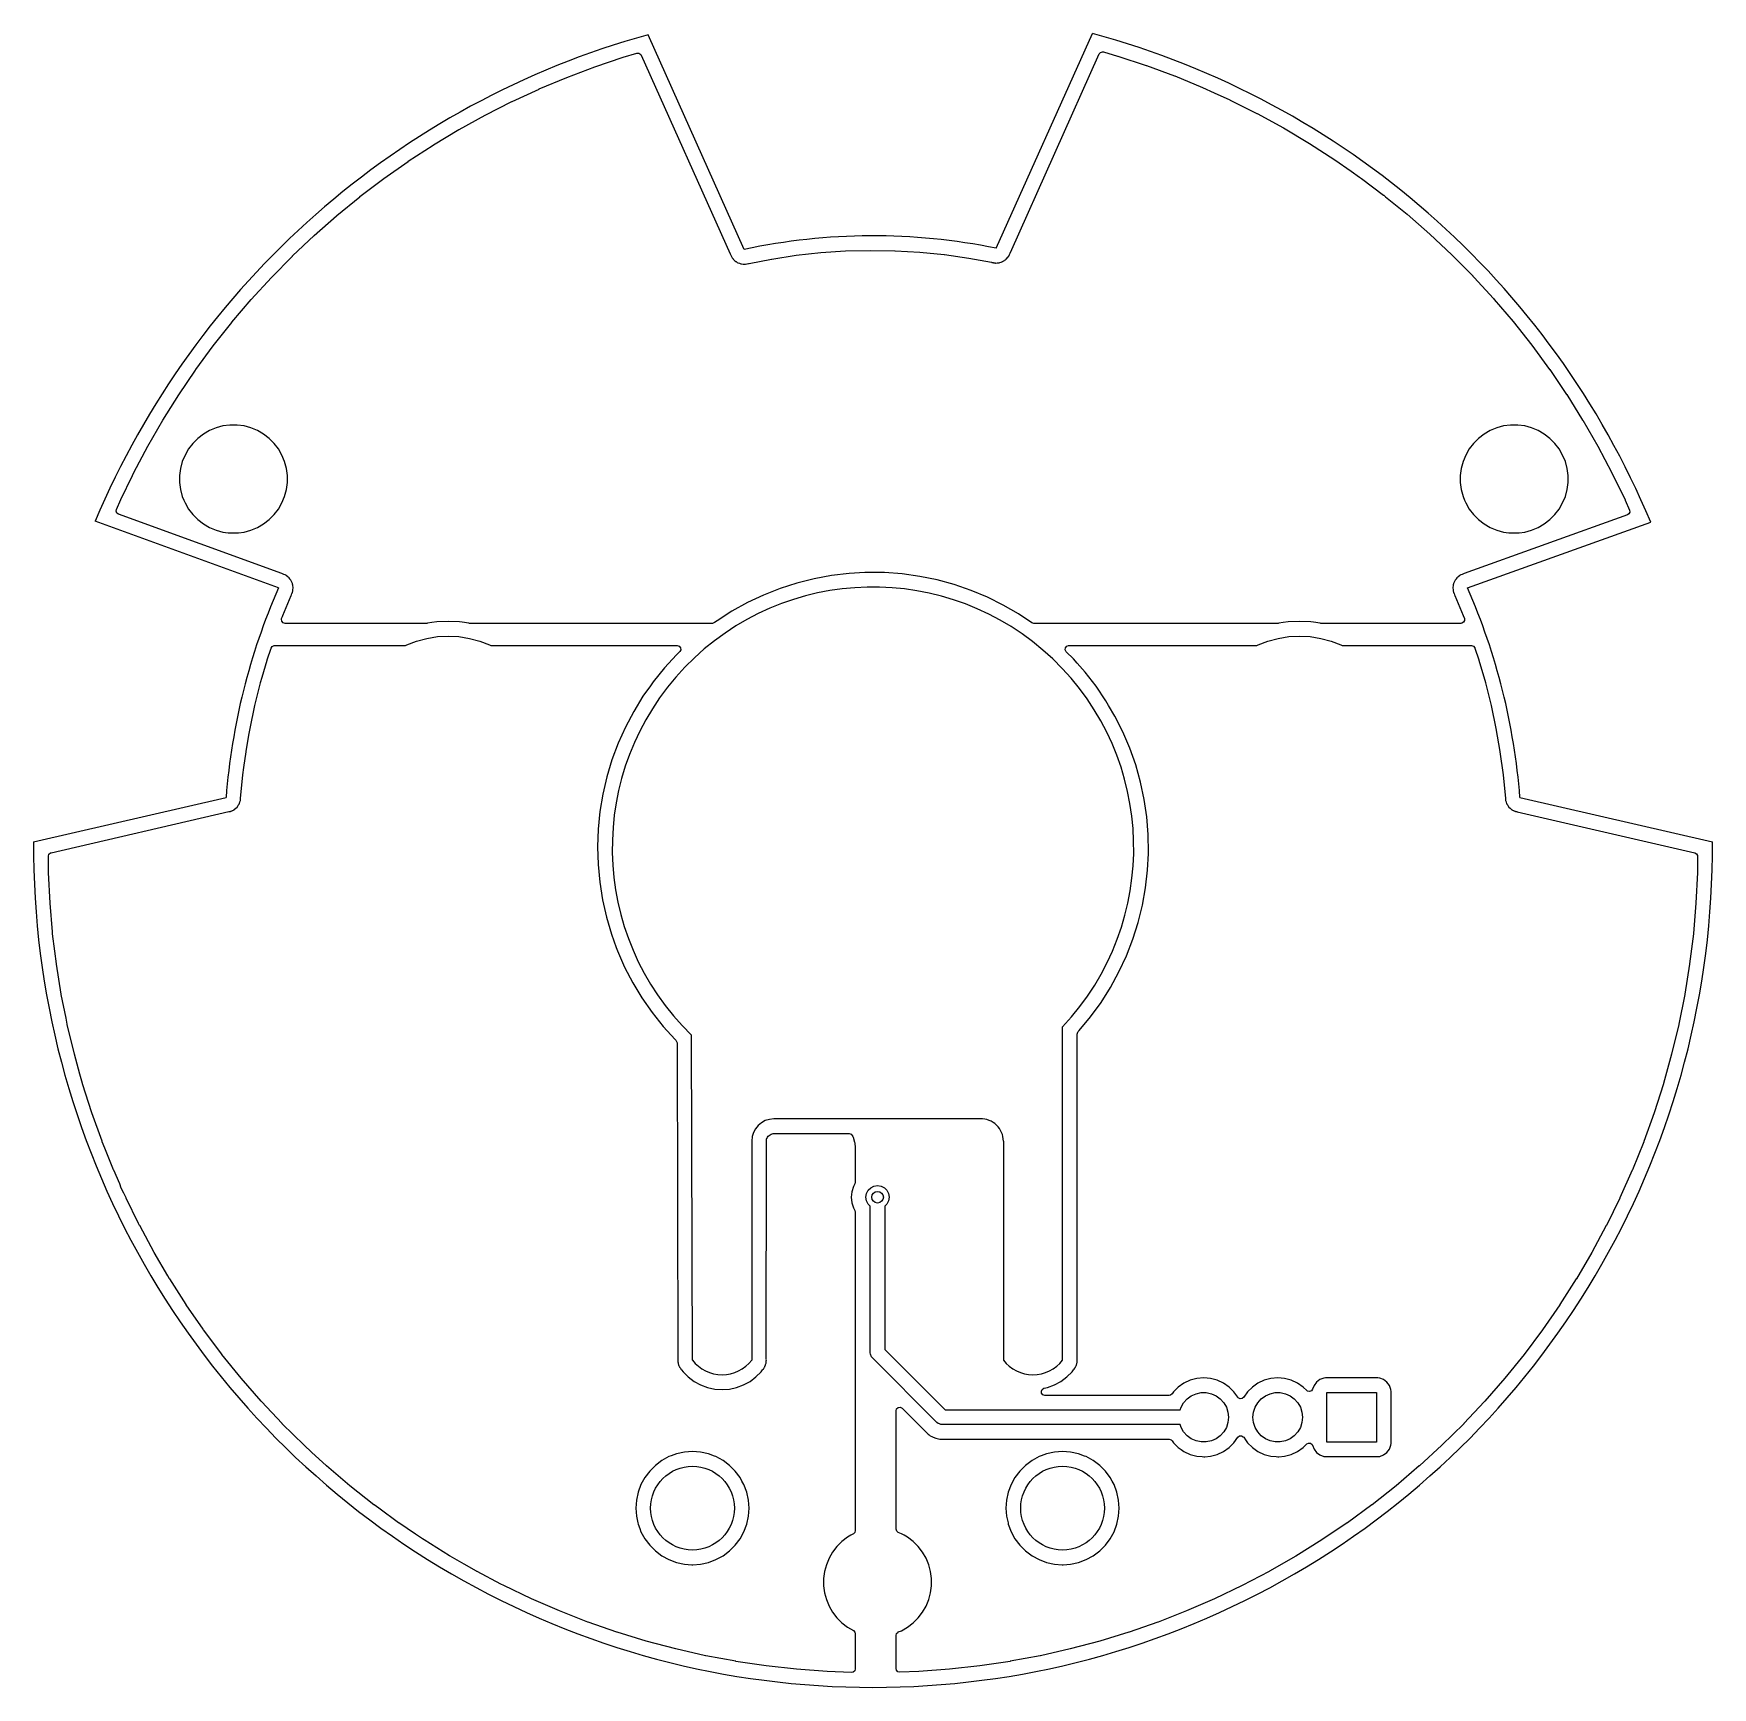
# Model space of a CAD drawing. Extents: x 120.6 to 178.3, y -99.9 to -43.1.
import ezdxf

# ---------------------------------------------------------------- set-up
doc = ezdxf.new("R2010")
doc.units = 0
doc.layers.add('BLACK', color=7, linetype='CONTINUOUS')

msp = doc.modelspace()

# ---------------------------------------------------------------- linework, layer by layer
at = {"layer": 'BLACK', "linetype": 'CONTINUOUS'}
for p, q in [((145.034, -50.546), (141.732, -43.18)), ((153.678164, -50.50628), (156.980164, -43.14028)), ((157.260292, -43.787046), (157.327193, -43.766894)), ((157.327193, -43.766894), (157.362503, -43.771771)), ((157.362503, -43.771771), (157.84275, -43.910654)), ((138.94619, -44.643196), (139.903825, -44.282421)), ((139.903825, -44.282421), (139.907946, -44.280952)), ((139.907946, -44.280952), (140.877992, -43.95501)), ((140.877992, -43.95501), (140.882198, -43.953681)), ((140.882198, -43.953681), (141.35035, -43.814987)), ((141.35035, -43.814987), (141.420217, -43.814819)), ((141.420217, -43.814819), (141.479086, -43.852451)), ((141.479086, -43.852451), (141.498721, -43.883157)), ((141.498721, -43.883157), (144.550431, -50.69082)), ((154.162919, -50.648449), (157.214909, -43.840165)), ((157.214909, -43.840165), (157.260292, -43.787046)), ((157.84275, -43.910654), (157.847006, -43.911969)), ((157.847006, -43.911969), (158.826574, -44.234354)), ((158.826574, -44.234354), (158.830835, -44.235842)), ((158.830835, -44.235842), (159.798015, -44.593696)), ((137.998143, -45.039951), (138.94213, -44.64481)), ((138.94213, -44.64481), (138.94619, -44.643196)), ((159.798015, -44.593696), (159.802186, -44.595326)), ((159.802186, -44.595326), (160.755715, -44.988181)), ((136.148133, -45.934872), (137.061046, -45.472637)), ((137.061046, -45.472637), (137.065057, -45.470696)), ((137.065057, -45.470696), (137.994139, -45.041713)), ((137.994139, -45.041713), (137.998143, -45.039951)), ((160.755715, -44.988181), (160.759825, -44.989964)), ((160.759825, -44.989964), (161.161236, -45.172721)), ((161.161236, -45.172721), (161.698384, -45.417278)), ((161.698384, -45.417278), (161.702457, -45.419223)), ((161.702457, -45.419223), (162.624809, -45.880431)), ((135.248582, -46.431872), (136.144207, -45.93695)), ((136.144207, -45.93695), (136.148133, -45.934872)), ((162.624809, -45.880431), (162.628777, -45.882506)), ((162.628777, -45.882506), (163.533764, -46.37703)), ((134.36755, -46.961059), (135.244752, -46.434079)), ((135.244752, -46.434079), (135.248582, -46.431872)), ((163.533764, -46.37703), (163.537656, -46.379249)), ((163.537656, -46.379249), (164.424024, -46.906407)), ((133.506229, -47.521721), (134.363796, -46.963408)), ((134.363796, -46.963408), (134.36755, -46.961059)), ((164.424024, -46.906407), (164.427836, -46.908769)), ((164.427836, -46.908769), (165.294425, -47.46787)), ((132.665745, -48.113122), (133.502569, -47.524199)), ((133.502569, -47.524199), (133.506229, -47.521721)), ((165.294425, -47.46787), (165.298111, -47.470345)), ((165.298111, -47.470345), (165.860311, -47.862782)), ((131.847118, -48.734544), (132.662155, -48.115745)), ((132.662155, -48.115745), (132.665745, -48.113122)), ((165.860311, -47.862782), (166.14371, -48.060605)), ((166.14371, -48.060605), (166.147367, -48.063257)), ((166.147367, -48.063257), (166.217026, -48.115756)), ((166.217026, -48.115756), (166.97096, -48.683968)), ((131.051533, -49.385091), (131.843661, -48.737269)), ((131.843661, -48.737269), (131.847118, -48.734544)), ((166.97096, -48.683968), (166.974487, -48.686729)), ((166.974487, -48.686729), (167.036726, -48.737294)), ((167.036726, -48.737294), (167.774847, -49.336966)), ((130.279938, -50.063985), (131.048192, -49.387925)), ((131.048192, -49.387925), (131.051533, -49.385091)), ((167.774847, -49.336966), (167.778301, -49.339877)), ((167.778301, -49.339877), (168.554495, -50.018877)), ((129.533402, -50.770286), (130.276657, -50.06698)), ((130.276657, -50.06698), (130.279938, -50.063985)), ((168.554495, -50.018877), (168.55784, -50.021913)), ((168.55784, -50.021913), (169.308751, -50.728704)), ((146.816504, -50.746783), (147.656265, -50.655519)), ((147.656265, -50.655519), (147.661337, -50.655074)), ((147.661337, -50.655074), (148.504227, -50.598693)), ((148.504227, -50.598693), (148.509317, -50.59846)), ((148.509317, -50.59846), (149.353753, -50.577067)), ((149.353753, -50.577067), (149.358861, -50.577044)), ((149.358861, -50.577044), (150.203513, -50.590675)), ((150.203513, -50.590675), (150.208587, -50.590862)), ((150.208587, -50.590862), (151.05192, -50.639493)), ((151.05192, -50.639493), (151.056992, -50.63989)), ((151.056992, -50.63989), (151.897604, -50.723438)), ((154.131626, -50.718531), (154.155149, -50.671592)), ((154.155149, -50.671592), (154.15515, -50.671589)), ((154.15515, -50.671589), (154.157812, -50.663909)), ((154.157812, -50.663909), (154.157921, -50.663946)), ((154.157921, -50.663946), (154.162919, -50.648449)), ((128.812856, -51.503111), (129.530253, -50.773375)), ((129.530253, -50.773375), (129.533402, -50.770286)), ((144.550431, -50.69082), (144.558504, -50.715453)), ((144.558504, -50.715453), (144.558553, -50.715684)), ((144.558553, -50.715684), (144.558555, -50.715688)), ((144.558555, -50.715688), (144.581166, -50.759795)), ((144.581166, -50.759795), (144.583965, -50.765627)), ((144.583965, -50.765627), (144.60424, -50.810857)), ((144.60424, -50.810857), (144.604243, -50.810861)), ((144.604243, -50.810861), (144.604398, -50.811052)), ((144.604398, -50.811052), (144.61856, -50.832739)), ((144.61856, -50.832739), (144.61867, -50.832954)), ((144.61867, -50.832954), (144.618675, -50.832961)), ((144.618675, -50.832961), (144.651932, -50.869714)), ((144.651932, -50.869714), (144.656144, -50.87462)), ((144.656144, -50.87462), (144.687437, -50.913064)), ((144.687437, -50.913064), (144.68744, -50.913066)), ((144.68744, -50.913066), (144.687442, -50.913068)), ((144.687442, -50.913068), (144.687622, -50.913198)), ((144.687622, -50.913198), (144.706935, -50.9305)), ((144.706935, -50.9305), (144.707092, -50.930674)), ((144.707092, -50.930674), (144.707094, -50.930676)), ((144.707094, -50.930676), (144.748745, -50.957578)), ((144.748745, -50.957578), (144.754098, -50.961238)), ((144.754098, -50.961238), (144.770855, -50.973347)), ((144.770855, -50.973347), (144.794249, -50.990254)), ((144.794249, -50.990254), (144.794462, -50.990335)), ((144.794462, -50.990335), (144.817601, -51.002051)), ((144.817601, -51.002051), (144.817797, -51.002178)), ((144.817797, -51.002178), (144.865025, -51.017394)), ((144.865025, -51.017394), (144.871068, -51.019518)), ((144.871068, -51.019518), (144.9174, -51.037168)), ((144.9174, -51.037168), (144.917626, -51.037191)), ((144.917626, -51.037191), (144.943009, -51.04252)), ((144.943009, -51.04252), (144.943232, -51.042592)), ((144.943232, -51.042592), (144.992742, -51.045062)), ((144.992742, -51.045062), (144.999187, -51.045553)), ((144.999187, -51.045553), (145.048496, -51.050611)), ((145.048496, -51.050611), (145.04872, -51.050575)), ((145.04872, -51.050575), (145.074617, -51.049151)), ((145.074617, -51.049151), (145.074852, -51.049163)), ((145.074852, -51.049163), (145.123311, -51.038736)), ((145.123311, -51.038736), (145.129664, -51.037542)), ((145.129664, -51.037542), (145.178605, -51.029664)), ((145.178605, -51.029664), (145.178609, -51.029662)), ((145.178609, -51.029662), (145.186394, -51.027335)), ((145.186394, -51.027335), (145.18655, -51.027859)), ((145.18655, -51.027859), (145.200423, -51.023468)), ((145.200423, -51.023468), (145.971137, -50.874301)), ((145.971137, -50.874301), (145.976121, -50.873443)), ((145.976121, -50.873443), (146.811428, -50.747441)), ((146.811428, -50.747441), (146.816504, -50.746783)), ((151.897604, -50.723438), (151.902637, -50.724043)), ((151.902637, -50.724043), (152.7391, -50.842369)), ((152.7391, -50.842369), (152.744098, -50.843182)), ((152.744098, -50.843182), (153.514065, -50.984876)), ((153.514065, -50.984876), (153.527144, -50.988026)), ((153.527144, -50.988026), (153.533556, -50.989942)), ((153.533556, -50.989942), (153.533559, -50.989944)), ((153.533559, -50.989944), (153.558934, -50.994029)), ((153.558934, -50.994029), (153.585314, -50.998277)), ((153.585314, -50.998277), (153.590568, -50.999239)), ((153.590568, -50.999239), (153.603359, -51.001868)), ((153.603359, -51.001868), (153.641938, -51.009798)), ((153.641938, -51.009798), (153.641941, -51.009797)), ((153.641941, -51.009797), (153.641942, -51.009798)), ((153.641942, -51.009798), (153.650052, -51.010382)), ((153.650052, -51.010382), (153.650043, -51.010499)), ((153.650043, -51.010499), (153.655535, -51.010775)), ((153.655535, -51.010775), (153.655539, -51.010657)), ((153.655539, -51.010657), (153.66366, -51.010889)), ((153.66366, -51.010889), (153.663668, -51.010891)), ((153.663668, -51.010891), (153.715839, -51.00554)), ((153.715839, -51.00554), (153.721118, -51.005113)), ((153.721118, -51.005113), (153.773492, -51.002017)), ((153.773492, -51.002017), (153.773494, -51.002016)), ((153.773494, -51.002016), (153.773497, -51.002016)), ((153.773497, -51.002016), (153.781478, -51.000482)), ((153.781478, -51.000482), (153.7815, -51.000597)), ((153.7815, -51.000597), (153.786884, -50.99944)), ((153.786857, -50.999326), (153.794756, -50.997449)), ((153.786884, -50.99944), (153.786857, -50.999326)), ((153.794756, -50.997449), (153.794764, -50.997449)), ((153.794764, -50.997449), (153.843778, -50.978775)), ((153.843778, -50.978775), (153.848774, -50.976994)), ((153.848774, -50.976994), (153.89855, -50.960452)), ((153.89855, -50.960452), (153.898558, -50.960446)), ((153.898558, -50.960446), (153.90586, -50.956904)), ((153.90586, -50.956904), (153.905911, -50.95701)), ((153.905911, -50.95701), (153.910818, -50.954497)), ((153.910763, -50.954394), (153.917908, -50.950536)), ((153.910818, -50.954497), (153.910763, -50.954394)), ((153.917908, -50.950536), (153.917915, -50.950534)), ((153.917915, -50.950534), (153.960431, -50.919807)), ((153.960431, -50.919807), (153.964788, -50.916799)), ((153.964788, -50.916799), (153.995819, -50.89635)), ((153.995819, -50.89635), (154.008585, -50.887939)), ((154.008585, -50.887939), (154.008586, -50.887937)), ((154.008586, -50.887937), (154.008589, -50.887936)), ((154.008589, -50.887936), (154.00859, -50.887933)), ((154.00859, -50.887933), (154.014729, -50.882619)), ((154.014729, -50.882619), (154.014806, -50.882708)), ((154.014806, -50.882708), (154.018899, -50.879007)), ((154.018818, -50.878922), (154.024722, -50.873347)), ((154.018899, -50.879007), (154.018818, -50.878922)), ((154.024722, -50.873347), (154.024727, -50.873344)), ((154.024727, -50.873344), (154.057844, -50.832658)), ((154.057844, -50.832658), (154.061263, -50.828639)), ((154.061263, -50.828639), (154.09611, -50.789412)), ((154.09611, -50.789412), (154.096112, -50.789406)), ((154.096112, -50.789406), (154.100669, -50.782682)), ((154.100669, -50.782682), (154.100766, -50.782748)), ((154.100766, -50.782748), (154.103755, -50.778125)), ((154.103654, -50.778063), (154.107914, -50.771147)), ((154.103755, -50.778125), (154.103654, -50.778063)), ((154.107914, -50.771147), (154.107921, -50.77114)), ((154.107921, -50.77114), (154.129393, -50.723237)), ((154.129393, -50.723237), (154.131626, -50.718531)), ((169.308751, -50.728704), (169.311984, -50.73186)), ((169.311984, -50.73186), (169.618903, -51.042592)), ((169.618903, -51.042592), (170.026962, -51.455722)), ((128.119223, -52.261526), (128.80982, -51.506313)), ((128.80982, -51.506313), (128.812856, -51.503111)), ((170.026962, -51.455722), (170.036666, -51.465546)), ((170.036666, -51.465546), (170.039774, -51.468809)), ((170.039774, -51.468809), (170.074233, -51.506338)), ((170.074233, -51.506338), (170.737244, -52.228399)), ((127.453529, -53.044409), (128.116338, -52.264799)), ((128.116338, -52.264799), (128.119223, -52.261526)), ((170.737244, -52.228399), (170.74023, -52.231772)), ((170.74023, -52.231772), (170.76558, -52.261483)), ((170.76558, -52.261483), (171.409581, -53.016277)), ((126.816479, -53.850919), (127.450698, -53.047862)), ((127.450698, -53.047862), (127.453529, -53.044409)), ((171.409581, -53.016277), (171.41245, -53.019766)), ((171.41245, -53.019766), (172.05278, -53.828129)), ((126.221481, -54.662863), (126.813797, -53.854444)), ((126.813797, -53.854444), (126.816479, -53.850919)), ((172.05278, -53.828129), (172.05552, -53.831721)), ((172.05552, -53.831721), (172.665973, -54.662863)), ((125.631872, -55.530274), (126.206451, -54.683512)), ((126.206451, -54.683512), (126.209025, -54.679863)), ((126.209025, -54.679863), (126.221481, -54.662863)), ((172.665973, -54.662863), (172.66858, -54.666552)), ((172.66858, -54.666552), (173.248348, -55.519368)), ((125.085825, -56.400977), (125.629458, -55.533974)), ((125.629458, -55.533974), (125.631872, -55.530274)), ((173.248348, -55.519368), (173.250788, -55.523101)), ((173.250788, -55.523101), (173.799164, -56.396561)), ((124.571618, -57.290796), (125.083572, -56.40472)), ((125.083572, -56.40472), (125.085825, -56.400977)), ((173.799164, -56.396561), (173.801474, -56.400395)), ((173.801474, -56.400395), (174.317347, -57.29269)), ((126.285256, -57.025739), (126.113739, -57.197256)), ((126.285263, -57.025733), (126.285256, -57.025739)), ((126.477706, -56.878067), (126.285263, -57.025733)), ((126.687785, -56.756777), (126.477706, -56.878067)), ((126.687794, -56.756773), (126.687785, -56.756777)), ((126.911895, -56.663947), (126.687794, -56.756773)), ((127.146214, -56.601161), (126.911895, -56.663947)), ((127.386711, -56.5695), (127.146214, -56.601161)), ((127.386712, -56.5695), (127.386711, -56.5695)), ((127.629288, -56.5695), (127.386712, -56.5695)), ((127.629289, -56.5695), (127.629288, -56.5695)), ((127.869785, -56.601161), (127.629289, -56.5695)), ((128.104104, -56.663947), (127.869785, -56.601161)), ((128.328205, -56.756773), (128.104104, -56.663947)), ((128.328212, -56.756776), (128.328205, -56.756773)), ((128.538289, -56.878064), (128.328212, -56.756776)), ((128.538292, -56.878066), (128.538289, -56.878064)), ((128.538293, -56.878067), (128.538292, -56.878066)), ((128.730736, -57.025733), (128.538293, -56.878067)), ((128.730743, -57.025739), (128.730736, -57.025733)), ((128.90226, -57.197256), (128.730743, -57.025739)), ((170.227256, -57.025739), (170.055739, -57.197256)), ((170.227263, -57.025733), (170.227256, -57.025739)), ((170.419706, -56.878067), (170.227263, -57.025733)), ((170.629785, -56.756777), (170.419706, -56.878067)), ((170.629794, -56.756773), (170.629785, -56.756777)), ((170.853895, -56.663947), (170.629794, -56.756773)), ((171.088214, -56.601161), (170.853895, -56.663947)), ((171.328711, -56.5695), (171.088214, -56.601161)), ((171.328712, -56.5695), (171.328711, -56.5695)), ((171.571288, -56.5695), (171.328712, -56.5695)), ((171.571289, -56.5695), (171.571288, -56.5695)), ((171.811785, -56.601161), (171.571289, -56.5695)), ((172.046104, -56.663947), (171.811785, -56.601161)), ((172.270205, -56.756773), (172.046104, -56.663947)), ((172.270212, -56.756776), (172.270205, -56.756773)), ((172.480289, -56.878064), (172.270212, -56.756776)), ((172.480292, -56.878066), (172.480289, -56.878064)), ((172.480293, -56.878067), (172.480292, -56.878066)), ((172.672736, -57.025733), (172.480293, -56.878067)), ((172.672743, -57.025739), (172.672736, -57.025733)), ((172.84426, -57.197256), (172.672743, -57.025739)), ((124.08989, -58.198616), (124.569502, -57.294614)), ((124.569502, -57.294614), (124.571618, -57.290796)), ((125.844773, -57.599794), (125.751947, -57.823895)), ((125.844777, -57.599785), (125.844773, -57.599794)), ((125.966067, -57.389706), (125.844777, -57.599785)), ((126.113733, -57.197263), (125.966067, -57.389706)), ((126.113739, -57.197256), (126.113733, -57.197263)), ((128.902265, -57.197262), (128.90226, -57.197256)), ((129.049936, -57.389711), (128.902265, -57.197262)), ((129.171224, -57.599788), (129.049936, -57.389711)), ((129.264054, -57.8239), (129.171224, -57.599788)), ((169.786773, -57.599794), (169.693947, -57.823895)), ((169.786777, -57.599785), (169.786773, -57.599794)), ((169.908067, -57.389706), (169.786777, -57.599785)), ((170.055733, -57.197263), (169.908067, -57.389706)), ((170.055739, -57.197256), (170.055733, -57.197263)), ((172.844265, -57.197262), (172.84426, -57.197256)), ((172.991936, -57.389711), (172.844265, -57.197262)), ((173.113224, -57.599788), (172.991936, -57.389711)), ((173.206054, -57.8239), (173.113224, -57.599788)), ((174.317347, -57.29269), (174.31762, -57.293161)), ((174.31762, -57.293161), (174.31981, -57.297113)), ((174.31981, -57.297113), (174.803096, -58.208092)), ((125.689161, -58.058214), (125.6575, -58.298711)), ((125.751947, -57.823895), (125.689161, -58.058214)), ((129.326838, -58.058211), (129.264054, -57.8239)), ((129.3585, -58.298711), (129.326838, -58.058211)), ((169.631161, -58.058214), (169.5995, -58.298711)), ((169.693947, -57.823895), (169.631161, -58.058214)), ((173.268838, -58.058211), (173.206054, -57.8239)), ((173.3005, -58.298712), (173.268838, -58.058211)), ((123.641288, -59.12322), (124.041247, -58.298711)), ((124.041247, -58.298711), (124.087893, -58.20255)), ((124.087893, -58.20255), (124.08989, -58.198616)), ((125.6575, -58.298711), (125.6575, -58.541288)), ((125.6575, -58.541288), (125.689161, -58.781785)), ((129.326838, -58.781789), (129.3585, -58.541288)), ((129.3585, -58.298712), (129.3585, -58.298711)), ((129.3585, -58.541288), (129.3585, -58.298712)), ((169.5995, -58.298711), (169.5995, -58.541288)), ((169.5995, -58.541288), (169.631161, -58.781785)), ((173.268838, -58.781789), (173.3005, -58.541288)), ((173.3005, -58.541288), (173.3005, -58.298712)), ((174.803096, -58.208092), (174.80514, -58.21212)), ((174.80514, -58.21212), (175.254928, -59.140108)), ((123.491258, -59.463071), (123.639429, -59.127233)), ((123.639429, -59.127233), (123.641288, -59.12322)), ((125.689161, -58.781785), (125.751947, -59.016104)), ((125.751947, -59.016104), (125.80501, -59.144209)), ((125.80501, -59.144209), (125.844776, -59.240212)), ((125.844776, -59.240212), (125.966064, -59.450289)), ((129.049936, -59.450289), (129.171224, -59.240212)), ((129.171224, -59.240212), (129.264054, -59.0161)), ((129.264054, -59.0161), (129.326838, -58.781789)), ((169.631161, -58.781785), (169.693947, -59.016104)), ((169.693947, -59.016104), (169.74701, -59.144209)), ((169.74701, -59.144209), (169.786776, -59.240212)), ((169.786776, -59.240212), (169.908064, -59.450289)), ((172.991936, -59.450289), (173.113224, -59.240212)), ((173.113224, -59.240212), (173.206054, -59.0161)), ((173.206054, -59.0161), (173.268838, -58.781789)), ((175.254928, -59.140108), (175.256824, -59.144209)), ((175.256824, -59.144209), (175.407269, -59.485772)), ((129.049563, -62.158665), (122.763974, -59.871787)), ((123.481099, -59.522963), (123.491258, -59.463071)), ((123.506043, -59.588229), (123.481099, -59.522963)), ((123.562312, -59.629648), (123.506043, -59.588229)), ((129.162178, -61.66704), (123.562312, -59.629648)), ((125.966064, -59.450289), (125.966066, -59.450292)), ((125.966066, -59.450292), (125.966067, -59.450293)), ((125.966067, -59.450293), (126.113733, -59.642736)), ((126.113733, -59.642736), (126.113739, -59.642743)), ((126.113739, -59.642743), (126.285256, -59.81426)), ((126.285256, -59.81426), (126.285262, -59.814265)), ((126.285262, -59.814265), (126.477711, -59.961936)), ((128.538289, -59.961936), (128.730738, -59.814265)), ((128.730738, -59.814265), (128.902265, -59.642738)), ((128.902265, -59.642738), (129.049936, -59.450289)), ((175.335789, -59.652426), (169.739456, -61.667036)), ((169.851415, -62.158676), (176.135051, -59.896645)), ((169.908064, -59.450289), (169.908066, -59.450292)), ((169.908066, -59.450292), (169.908067, -59.450293)), ((169.908067, -59.450293), (170.055733, -59.642736)), ((170.055733, -59.642736), (170.055739, -59.642743)), ((170.055739, -59.642743), (170.227256, -59.81426)), ((170.227256, -59.81426), (170.227262, -59.814265)), ((170.227262, -59.814265), (170.419711, -59.961936)), ((172.480289, -59.961936), (172.672738, -59.814265)), ((172.672738, -59.814265), (172.844265, -59.642738)), ((172.844265, -59.642738), (172.991936, -59.450289)), ((175.386397, -59.618216), (175.335789, -59.652426)), ((175.416277, -59.555058), (175.386397, -59.618216)), ((175.407269, -59.485772), (175.416277, -59.555058)), ((126.477711, -59.961936), (126.687788, -60.083224)), ((126.687788, -60.083224), (126.9119, -60.176054)), ((126.9119, -60.176054), (127.146211, -60.238838)), ((127.146211, -60.238838), (127.326586, -60.262584)), ((127.326586, -60.262584), (127.386711, -60.2705)), ((127.386711, -60.2705), (127.386712, -60.2705)), ((127.386712, -60.2705), (127.629289, -60.2705)), ((127.629289, -60.2705), (127.677388, -60.264167)), ((127.677388, -60.264167), (127.869789, -60.238838)), ((127.869789, -60.238838), (128.1041, -60.176054)), ((128.1041, -60.176054), (128.328212, -60.083224)), ((128.328212, -60.083224), (128.538289, -59.961936)), ((170.419711, -59.961936), (170.629788, -60.083224)), ((170.629788, -60.083224), (170.8539, -60.176054)), ((170.8539, -60.176054), (171.088211, -60.238838)), ((171.088211, -60.238838), (171.268586, -60.262584)), ((171.268586, -60.262584), (171.328711, -60.2705)), ((171.328711, -60.2705), (171.328712, -60.2705)), ((171.328712, -60.2705), (171.571289, -60.2705)), ((171.571289, -60.2705), (171.619388, -60.264167)), ((171.619388, -60.264167), (171.811789, -60.238838)), ((171.811789, -60.238838), (172.0461, -60.176054)), ((172.0461, -60.176054), (172.270212, -60.083224)), ((172.270212, -60.083224), (172.480289, -59.961936)), ((149.16555, -61.628709), (148.631597, -61.657869)), ((149.239093, -61.624693), (149.16555, -61.628709)), ((149.239112, -61.624692), (149.239093, -61.624693)), ((149.847467, -61.630667), (149.239112, -61.624692)), ((150.454186, -61.675768), (149.847467, -61.630667)), ((129.186008, -61.673115), (129.162178, -61.66704)), ((129.189606, -61.673659), (129.186008, -61.673115)), ((129.189609, -61.67366), (129.189606, -61.673659)), ((129.212617, -61.683715), (129.189609, -61.67366)), ((129.231946, -61.692163), (129.212617, -61.683715)), ((129.239196, -61.695062), (129.231946, -61.692163)), ((129.282603, -61.710854), (129.239196, -61.695062)), ((129.282605, -61.710855), (129.282603, -61.710854)), ((129.282606, -61.710856), (129.282605, -61.710855)), ((129.285587, -61.712942), (129.282606, -61.710856)), ((129.307026, -61.724974), (129.285587, -61.712942)), ((129.310367, -61.726434), (129.307026, -61.724974)), ((129.346481, -61.75527), (129.310367, -61.726434)), ((129.352707, -61.759927), (129.346481, -61.75527)), ((129.388931, -61.785286), (129.352707, -61.759927)), ((129.390568, -61.786432), (129.388931, -61.785286)), ((129.392896, -61.789206), (129.390568, -61.786432)), ((129.410509, -61.806395), (129.392896, -61.789206)), ((129.41335, -61.808663), (129.410509, -61.806395)), ((129.440751, -61.845838), (129.41335, -61.808663)), ((129.445586, -61.851981), (129.440751, -61.845838)), ((129.475287, -61.887369), (129.445586, -61.851981)), ((129.475287, -61.88737), (129.475287, -61.887369)), ((129.475289, -61.887372), (129.475287, -61.88737)), ((129.476823, -61.890662), (129.475289, -61.887372)), ((129.489391, -61.911827), (129.476823, -61.890662)), ((129.491541, -61.914743), (129.489391, -61.911827)), ((129.491541, -61.914744), (129.49154, -61.914743)), ((129.49154, -61.914743), (129.491541, -61.914743)), ((129.491545, -61.914755), (129.491541, -61.914744)), ((129.508389, -61.95775), (129.491545, -61.914755)), ((129.511458, -61.964912), (129.508389, -61.95775)), ((129.530999, -62.006803), (129.511458, -61.964912)), ((129.531629, -62.010374), (129.530999, -62.006803)), ((129.538287, -62.034063), (129.531629, -62.010374)), ((129.539613, -62.037447), (129.538287, -62.034063)), ((129.540252, -62.043154), (129.539613, -62.037447)), ((129.544757, -62.083358), (129.540252, -62.043154)), ((129.545872, -62.091095), (129.544757, -62.083358)), ((129.553899, -62.136582), (129.545872, -62.091095)), ((129.547372, -62.214098), (129.554288, -62.168412)), ((129.553583, -62.140191), (129.553899, -62.136582)), ((129.553883, -62.164807), (129.553583, -62.140191)), ((129.554288, -62.168412), (129.553883, -62.164807)), ((146.260452, -62.17692), (145.694672, -62.400573)), ((146.83946, -61.990124), (146.260452, -62.17692)), ((146.839465, -61.990123), (146.83946, -61.990124)), ((147.429316, -61.840958), (146.839465, -61.990123)), ((148.0275, -61.730058), (147.429316, -61.840958)), ((148.631597, -61.657869), (148.0275, -61.730058)), ((151.056732, -61.759806), (150.454186, -61.675768)), ((151.652651, -61.882439), (151.056732, -61.759806)), ((151.652669, -61.882443), (151.652651, -61.882439)), ((152.239417, -62.043147), (151.652669, -61.882443)), ((152.239456, -62.043159), (152.239417, -62.043147)), ((152.814684, -62.24129), (152.239456, -62.043159)), ((169.347215, -62.163729), (169.346689, -62.16842)), ((169.346689, -62.16842), (169.34669, -62.168424)), ((169.34669, -62.168424), (169.353445, -62.213059)), ((169.355148, -62.090467), (169.347157, -62.134878)), ((169.347157, -62.134878), (169.347551, -62.139578)), ((169.347551, -62.139578), (169.347215, -62.163729)), ((169.356336, -62.082322), (169.355148, -62.090467)), ((169.361365, -62.037457), (169.356336, -62.082322)), ((169.363086, -62.033063), (169.361365, -62.037454)), ((169.361365, -62.037454), (169.361365, -62.037457)), ((169.369662, -62.009821), (169.363086, -62.033063)), ((169.370497, -62.005181), (169.369662, -62.009821)), ((169.389713, -61.964348), (169.370497, -62.005181)), ((169.39297, -61.956784), (169.389713, -61.964348)), ((169.409437, -61.914753), (169.39297, -61.956784)), ((169.412229, -61.910966), (169.409437, -61.914753)), ((169.424608, -61.890199), (169.412229, -61.910966)), ((169.426612, -61.88594), (169.424608, -61.890199)), ((169.426614, -61.885936), (169.426612, -61.88594)), ((169.455747, -61.851464), (169.426614, -61.885936)), ((169.46085, -61.845002), (169.455747, -61.851464)), ((169.487628, -61.808674), (169.46085, -61.845002)), ((169.490482, -61.806395), (169.487628, -61.808674)), ((169.491317, -61.805727), (169.490482, -61.806395)), ((169.508635, -61.788884), (169.491317, -61.805727)), ((169.510709, -61.786431), (169.508635, -61.788884)), ((169.511677, -61.785285), (169.510709, -61.786431)), ((169.548729, -61.759535), (169.511677, -61.785285)), ((169.555331, -61.754614), (169.548729, -61.759535)), ((169.590609, -61.726446), (169.555331, -61.754614)), ((169.590618, -61.72644), (169.590609, -61.726446)), ((169.594937, -61.724553), (169.590618, -61.72644)), ((169.616022, -61.712768), (169.594937, -61.724553)), ((169.619891, -61.710079), (169.616022, -61.712768)), ((169.619898, -61.710075), (169.619891, -61.710079)), ((169.662356, -61.694791), (169.619898, -61.710075)), ((169.670007, -61.691746), (169.662356, -61.694791)), ((169.711363, -61.673674), (169.670007, -61.691746)), ((169.711371, -61.673671), (169.711363, -61.673674)), ((169.716019, -61.672968), (169.711371, -61.673671)), ((169.739456, -61.667036), (169.716019, -61.672968)), ((129.315002, -62.824482), (129.485481, -62.413776)), ((129.485481, -62.413776), (129.493634, -62.39893)), ((129.493618, -62.398922), (129.497369, -62.391713)), ((129.493634, -62.39893), (129.493618, -62.398922)), ((129.497369, -62.391711), (129.497372, -62.391708)), ((129.497369, -62.391713), (129.497369, -62.391711)), ((129.497372, -62.391708), (129.513182, -62.348251)), ((129.513182, -62.348251), (129.516056, -62.341065)), ((129.516056, -62.341065), (129.534567, -62.298712)), ((129.534567, -62.298712), (129.535109, -62.295125)), ((129.535109, -62.295125), (129.541192, -62.271265)), ((129.541192, -62.271265), (129.542428, -62.267868)), ((129.542427, -62.267868), (129.542429, -62.267866)), ((129.542428, -62.267868), (129.542427, -62.267868)), ((129.542429, -62.267866), (129.546451, -62.22182)), ((129.546451, -62.22182), (129.547372, -62.214098)), ((145.144425, -62.660174), (144.612051, -62.954621)), ((145.144426, -62.660174), (145.144425, -62.660174)), ((145.69467, -62.400574), (145.144426, -62.660174)), ((145.694672, -62.400573), (145.69467, -62.400574)), ((152.814686, -62.241291), (152.814684, -62.24129)), ((153.375964, -62.476015), (152.814686, -62.241291)), ((153.920991, -62.746366), (153.375964, -62.476015)), ((154.447498, -63.051221), (153.920991, -62.746366)), ((169.353445, -62.213059), (169.354406, -62.221242)), ((169.354406, -62.221242), (169.358179, -62.266198)), ((169.358179, -62.266198), (169.35818, -62.266202)), ((169.35818, -62.266202), (169.359776, -62.270635)), ((169.359776, -62.270635), (169.365705, -62.29406)), ((169.365705, -62.29406), (169.366411, -62.298723)), ((169.366411, -62.298723), (169.366413, -62.298729)), ((169.366413, -62.298729), (169.366414, -62.29873)), ((169.366414, -62.29873), (169.384478, -62.340065)), ((169.384478, -62.340065), (169.387525, -62.347718)), ((169.387525, -62.347718), (169.402817, -62.390197)), ((169.402817, -62.390197), (169.402818, -62.390199)), ((169.402818, -62.390199), (169.402819, -62.3902)), ((169.402819, -62.3902), (169.404347, -62.393162)), ((169.404347, -62.393162), (169.415089, -62.412808)), ((169.415089, -62.412808), (169.701651, -63.103169)), ((129.154527, -63.231353), (129.161054, -63.205745)), ((129.164471, -63.300511), (129.154527, -63.231353)), ((129.161054, -63.205745), (129.188525, -63.13194)), ((129.210226, -63.353315), (129.164471, -63.300511)), ((129.188525, -63.13194), (129.19766, -63.107394)), ((129.19766, -63.107394), (129.199343, -63.103119)), ((129.199343, -63.103119), (129.315002, -62.824482)), ((129.277265, -63.373), (129.210226, -63.353315)), ((134.313256, -63.348905), (134.159865, -63.371658)), ((134.4814, -63.323963), (134.313256, -63.348905)), ((134.481403, -63.323962), (134.4814, -63.323963)), ((134.481409, -63.323962), (134.481403, -63.323962)), ((134.874, -63.304675), (134.481409, -63.323962)), ((135.266591, -63.323962), (134.874, -63.304675)), ((135.266597, -63.323962), (135.266591, -63.323962)), ((135.266599, -63.323963), (135.266597, -63.323962)), ((135.352734, -63.33674), (135.266599, -63.323963)), ((135.588134, -63.371658), (135.352734, -63.33674)), ((144.009678, -63.348905), (143.944005, -63.372756)), ((144.099693, -63.282725), (144.009678, -63.348905)), ((144.612051, -62.954621), (144.099693, -63.282725)), ((154.897607, -63.35209), (154.447498, -63.051221)), ((154.899477, -63.353315), (154.897607, -63.35209)), ((154.966516, -63.373), (154.899477, -63.353315)), ((163.523256, -63.348905), (163.369865, -63.371658)), ((163.6914, -63.323963), (163.523256, -63.348905)), ((163.691403, -63.323962), (163.6914, -63.323963)), ((163.691409, -63.323962), (163.691403, -63.323962)), ((164.084, -63.304675), (163.691409, -63.323962)), ((164.476591, -63.323962), (164.084, -63.304675)), ((164.476597, -63.323962), (164.476591, -63.323962)), ((164.476599, -63.323963), (164.476597, -63.323962)), ((164.562734, -63.33674), (164.476599, -63.323963)), ((164.798134, -63.371658), (164.562734, -63.33674)), ((169.711333, -63.33674), (169.649987, -63.370184)), ((169.701651, -63.103169), (169.703336, -63.107452)), ((169.703336, -63.107452), (169.739922, -63.205745)), ((169.744859, -63.27544), (169.711333, -63.33674)), ((169.739922, -63.205745), (169.744859, -63.27544)), ((134.141673, -63.373), (129.277265, -63.373)), ((133.792441, -63.981302), (134.146309, -63.886483)), ((134.159865, -63.371658), (134.141673, -63.373)), ((134.146309, -63.886483), (134.50815, -63.829173)), ((134.50815, -63.829173), (134.874, -63.81)), ((134.874, -63.81), (135.23985, -63.829173)), ((135.23985, -63.829173), (135.601691, -63.886483)), ((135.606327, -63.373), (135.588134, -63.371658)), ((135.601691, -63.886483), (135.955559, -63.981302)), ((143.936228, -63.373), (135.606327, -63.373)), ((143.944005, -63.372756), (143.936228, -63.373)), ((163.351673, -63.373), (154.966516, -63.373)), ((163.002441, -63.981302), (163.356309, -63.886483)), ((163.369865, -63.371658), (163.351673, -63.373)), ((163.356309, -63.886483), (163.71815, -63.829173)), ((163.71815, -63.829173), (164.084, -63.81)), ((164.084, -63.81), (164.44985, -63.829173)), ((164.44985, -63.829173), (164.811691, -63.886483)), ((164.816327, -63.373), (164.798134, -63.371658)), ((164.811691, -63.886483), (165.165559, -63.981302)), ((169.623711, -63.373), (164.816327, -63.373)), ((169.649987, -63.370184), (169.623711, -63.373)), ((128.663839, -64.627295), (128.798423, -64.220087)), ((128.798423, -64.220087), (128.838151, -64.162612)), ((128.838151, -64.162612), (128.902646, -64.135739)), ((128.902646, -64.135739), (128.916159, -64.135)), ((128.916159, -64.135), (133.406442, -64.135)), ((133.406442, -64.135), (133.450422, -64.112591)), ((133.450422, -64.112591), (133.792441, -63.981302)), ((135.955559, -63.981302), (136.297578, -64.112591)), ((136.297578, -64.112591), (136.341558, -64.135)), ((136.341558, -64.135), (142.728898, -64.135)), ((142.703686, -64.454611), (142.291801, -64.902362)), ((142.7037, -64.454596), (142.703686, -64.454611)), ((142.814568, -64.348647), (142.7037, -64.454596)), ((142.728898, -64.135), (142.795937, -64.154685)), ((142.795937, -64.154685), (142.841692, -64.207489)), ((142.822611, -64.340203), (142.814568, -64.348647)), ((142.851636, -64.276647), (142.822611, -64.340203)), ((142.841692, -64.207489), (142.851636, -64.276647)), ((156.049431, -64.285726), (156.054204, -64.21602)), ((156.083103, -64.346947), (156.049431, -64.285726)), ((156.054204, -64.21602), (156.095905, -64.159959)), ((156.326, -64.588371), (156.083103, -64.346947)), ((156.095905, -64.159959), (156.161295, -64.135343)), ((156.161295, -64.135343), (156.170517, -64.135)), ((156.170517, -64.135), (162.616442, -64.135)), ((162.616442, -64.135), (162.660422, -64.112591)), ((162.660422, -64.112591), (163.002441, -63.981302)), ((165.165559, -63.981302), (165.507578, -64.112591)), ((165.507578, -64.112591), (165.551558, -64.135)), ((165.551558, -64.135), (169.984814, -64.135)), ((169.984814, -64.135), (170.051853, -64.154685)), ((170.051853, -64.154685), (170.097608, -64.207489)), ((170.097608, -64.207489), (170.102551, -64.220088)), ((170.102551, -64.220088), (170.237161, -64.627383)), ((128.490801, -65.224081), (128.66251, -64.631581)), ((128.66251, -64.631581), (128.663839, -64.627295)), ((142.291796, -64.902369), (141.909574, -65.375685)), ((142.291801, -64.902362), (142.291796, -64.902369)), ((156.326036, -64.58841), (156.326, -64.588371)), ((156.457249, -64.736795), (156.326036, -64.58841)), ((156.729036, -65.044151), (156.457249, -64.736795)), ((156.729045, -65.044162), (156.729036, -65.044151)), ((156.729047, -65.044165), (156.729045, -65.044162)), ((157.101886, -65.52488), (156.729047, -65.044165)), ((170.237161, -64.627383), (170.238524, -64.63178)), ((170.238524, -64.63178), (170.462121, -65.40334)), ((128.242893, -66.186914), (128.437703, -65.407603)), ((128.437703, -65.407603), (128.438902, -65.403162)), ((128.438902, -65.403162), (128.490801, -65.224081)), ((141.8142, -65.510716), (141.558572, -65.87264)), ((141.909568, -65.375694), (141.8142, -65.510716)), ((141.909571, -65.37569), (141.909568, -65.375694)), ((141.909574, -65.375685), (141.909571, -65.37569)), ((157.101893, -65.524891), (157.101886, -65.52488)), ((157.1019, -65.524899), (157.101893, -65.524891)), ((157.101908, -65.524911), (157.1019, -65.524899)), ((157.443042, -66.028605), (157.101908, -65.524911)), ((170.462121, -65.40334), (170.46332, -65.407784)), ((170.46332, -65.407784), (170.65813, -66.187126)), ((128.07611, -66.9774), (128.241876, -66.19133)), ((128.241876, -66.19133), (128.242893, -66.186914)), ((141.558572, -65.87264), (141.240295, -66.391104)), ((157.443056, -66.028628), (157.443042, -66.028605)), ((157.443063, -66.028638), (157.443056, -66.028628)), ((157.536121, -66.187126), (157.443063, -66.028638)), ((157.751106, -66.553269), (157.536121, -66.187126)), ((170.65813, -66.187126), (170.659163, -66.191612)), ((170.659163, -66.191612), (170.824909, -66.977633)), ((141.240281, -66.391128), (140.956004, -66.929022)), ((141.240295, -66.391104), (141.240281, -66.391128)), ((157.751109, -66.553276), (157.751106, -66.553269)), ((157.751113, -66.553282), (157.751109, -66.553276)), ((158.024772, -67.096658), (157.751113, -66.553282)), ((127.938787, -67.773498), (128.036561, -67.206325)), ((128.036561, -67.206325), (128.075257, -66.981854)), ((128.075257, -66.981854), (128.07611, -66.9774)), ((140.956003, -66.929025), (140.70693, -67.484069)), ((140.956004, -66.929022), (140.956003, -66.929025)), ((158.262906, -67.656513), (158.024772, -67.096658)), ((170.824909, -66.977633), (170.825775, -66.982154)), ((170.825775, -66.982154), (170.962236, -67.773807)), ((127.866273, -68.312446), (127.93809, -67.778044)), ((127.93809, -67.778044), (127.938787, -67.773498)), ((140.706918, -67.484097), (140.494057, -68.054048)), ((140.70693, -67.484069), (140.706918, -67.484097)), ((158.46453, -68.230528), (158.262906, -67.656513)), ((170.962236, -67.773807), (170.962933, -67.778357)), ((170.962933, -67.778357), (171.06991, -68.57448)), ((127.831102, -68.57415), (127.866273, -68.312446)), ((140.494057, -68.054048), (140.318313, -68.636484)), ((158.628807, -68.816326), (158.46453, -68.230528)), ((127.754073, -69.3693), (127.830576, -68.578699)), ((127.830576, -68.578699), (127.831102, -68.57415)), ((140.318305, -68.636512), (140.180394, -69.22906)), ((140.318313, -68.636484), (140.318305, -68.636512)), ((158.755058, -69.411479), (158.628807, -68.816326)), ((171.06991, -68.57448), (171.070439, -68.579053)), ((171.070439, -68.579053), (171.146931, -69.369684)), ((120.65, -70.866), (127.254003, -69.341589)), ((127.589469, -69.713262), (127.629372, -69.67914)), ((127.629372, -69.67914), (127.629374, -69.679135)), ((127.629374, -69.679135), (127.634805, -69.673099)), ((127.634805, -69.673099), (127.634896, -69.673181)), ((127.634896, -69.673181), (127.638447, -69.669058)), ((127.638352, -69.66898), (127.643517, -69.662711)), ((127.638447, -69.669058), (127.638352, -69.66898)), ((127.643517, -69.662711), (127.643523, -69.662707)), ((127.643523, -69.662707), (127.671335, -69.618199)), ((127.671335, -69.618199), (127.674224, -69.613789)), ((127.674224, -69.613789), (127.703947, -69.570486)), ((127.703947, -69.570486), (127.703951, -69.570473)), ((127.703951, -69.570473), (127.707632, -69.56324)), ((127.707632, -69.56324), (127.707743, -69.563296)), ((127.707743, -69.563296), (127.710105, -69.558396)), ((127.709991, -69.558344), (127.713358, -69.550955)), ((127.710105, -69.558396), (127.709991, -69.558344)), ((127.713358, -69.550955), (127.713362, -69.55095)), ((127.713362, -69.55095), (127.728717, -69.500728)), ((127.728717, -69.500728), (127.730346, -69.49578)), ((127.730346, -69.49578), (127.747858, -69.446233)), ((127.747858, -69.446233), (127.747859, -69.446226)), ((127.747859, -69.446226), (127.749544, -69.438279)), ((127.749544, -69.438279), (127.749663, -69.438304)), ((127.749663, -69.438304), (127.750674, -69.432967)), ((127.750554, -69.432947), (127.751895, -69.424929)), ((127.750674, -69.432967), (127.750554, -69.432947)), ((127.751894, -69.424929), (127.751896, -69.424926)), ((127.751895, -69.424929), (127.751894, -69.424929)), ((127.751896, -69.424926), (127.753575, -69.376859)), ((127.753575, -69.376859), (127.754073, -69.3693)), ((140.18039, -69.229076), (140.08089, -69.829234)), ((140.180394, -69.22906), (140.18039, -69.229076)), ((158.842759, -70.013521), (158.755058, -69.411479)), ((171.146931, -69.369684), (171.147431, -69.377292)), ((171.147431, -69.377292), (171.149111, -69.425337)), ((171.149111, -69.425337), (171.150453, -69.433356)), ((171.150453, -69.433356), (171.150333, -69.433376)), ((171.150333, -69.433376), (171.151344, -69.43871)), ((171.151344, -69.43871), (171.151463, -69.438685)), ((171.151463, -69.438685), (171.153146, -69.44663)), ((171.153146, -69.44663), (171.153147, -69.446635)), ((171.153147, -69.446635), (171.153148, -69.446637)), ((171.153148, -69.446637), (171.170645, -69.496153)), ((171.170645, -69.496153), (171.17231, -69.501208)), ((171.17231, -69.501208), (171.187643, -69.551354)), ((171.187643, -69.551354), (171.191015, -69.558751)), ((171.191015, -69.558751), (171.190902, -69.558802)), ((171.190902, -69.558802), (171.193265, -69.563703)), ((171.193265, -69.563703), (171.193373, -69.563649)), ((171.193373, -69.563649), (171.197057, -69.570892)), ((171.197057, -69.570892), (171.226759, -69.614168)), ((171.226759, -69.614168), (171.229676, -69.61862)), ((171.229676, -69.61862), (171.257484, -69.663117)), ((171.257484, -69.663117), (171.262655, -69.66939)), ((171.262655, -69.66939), (171.262561, -69.669467)), ((171.262561, -69.669467), (171.266104, -69.673581)), ((171.266104, -69.673581), (171.266194, -69.673501)), ((171.266194, -69.673501), (171.271629, -69.679545)), ((171.271629, -69.679545), (171.311515, -69.713656)), ((171.647004, -69.342), (178.251007, -70.866411)), ((121.252173, -71.240659), (127.35354, -69.832273)), ((127.35354, -69.832273), (127.358669, -69.831205)), ((127.358669, -69.831205), (127.410307, -69.821601)), ((127.410307, -69.821601), (127.410311, -69.821598)), ((127.410311, -69.821598), (127.418037, -69.819084)), ((127.418037, -69.819084), (127.418074, -69.8192)), ((127.418074, -69.8192), (127.423205, -69.817406)), ((127.423163, -69.817292), (127.430776, -69.814445)), ((127.423205, -69.817406), (127.423163, -69.817292)), ((127.430776, -69.814445), (127.430778, -69.814445)), ((127.430778, -69.814445), (127.477121, -69.789805)), ((127.477121, -69.789805), (127.481824, -69.787432)), ((127.481824, -69.787432), (127.529217, -69.764791)), ((127.529217, -69.764791), (127.52922, -69.764788)), ((127.52922, -69.764788), (127.536032, -69.760359)), ((127.536032, -69.760359), (127.536099, -69.760462)), ((127.536099, -69.760462), (127.540593, -69.7574)), ((127.540522, -69.7573), (127.547137, -69.752581)), ((127.540593, -69.7574), (127.540522, -69.7573)), ((127.547136, -69.752581), (127.547139, -69.75258)), ((127.547137, -69.752581), (127.547136, -69.752581)), ((127.547139, -69.75258), (127.585523, -69.716788)), ((127.585523, -69.716788), (127.589469, -69.713262)), ((140.080889, -69.829238), (140.020199, -70.43462)), ((140.08089, -69.829234), (140.080889, -69.829238)), ((158.891546, -70.619957), (158.842759, -70.013521)), ((171.311515, -69.713656), (171.315487, -69.717202)), ((171.315487, -69.717202), (171.353868, -69.752991)), ((171.353868, -69.752991), (171.353869, -69.752991)), ((171.353869, -69.752991), (171.353872, -69.752994)), ((171.353872, -69.752994), (171.360484, -69.75771)), ((171.360484, -69.75771), (171.360412, -69.75781)), ((171.360412, -69.75781), (171.3649, -69.760868)), ((171.3649, -69.760868), (171.364967, -69.760766)), ((171.364967, -69.760766), (171.371778, -69.765195)), ((171.371778, -69.765195), (171.419133, -69.78782)), ((171.419133, -69.78782), (171.423889, -69.790219)), ((171.423889, -69.790219), (171.470229, -69.814857)), ((171.470229, -69.814857), (171.477842, -69.817703)), ((171.477842, -69.817703), (171.477798, -69.817818)), ((171.477798, -69.817818), (171.48293, -69.819611)), ((171.48293, -69.819611), (171.482969, -69.819494)), ((171.482969, -69.819494), (171.490686, -69.822006)), ((171.490686, -69.822006), (171.490691, -69.822009)), ((171.490691, -69.822009), (171.542272, -69.831604)), ((171.542272, -69.831604), (171.542293, -69.831608)), ((171.542293, -69.831608), (171.547505, -69.832693)), ((171.547505, -69.832693), (177.648819, -71.241067)), ((140.020199, -70.43462), (139.99858, -71.042637)), ((158.901218, -71.228277), (158.891546, -70.619957)), ((121.156077, -71.362886), (121.175, -71.295628)), ((121.162369, -71.918004), (121.156077, -71.362886)), ((121.175, -71.295628), (121.227282, -71.249278)), ((121.227282, -71.249278), (121.252173, -71.240659)), ((139.99858, -71.042637), (140.016122, -71.650754)), ((158.871734, -71.835958), (158.899509, -71.263512)), ((158.899509, -71.263512), (158.901217, -71.228301)), ((158.901217, -71.228297), (158.901218, -71.228277)), ((158.901217, -71.228301), (158.901217, -71.228297)), ((177.648819, -71.241067), (177.709713, -71.275326)), ((177.709713, -71.275326), (177.742419, -71.337068)), ((177.744921, -71.363297), (177.738623, -71.918405)), ((177.742419, -71.337068), (177.744921, -71.363297)), ((121.162507, -71.922606), (121.162369, -71.918004)), ((121.213187, -72.967545), (121.162507, -71.922606)), ((140.016122, -71.650754), (140.072755, -72.256531)), ((158.803217, -72.440484), (158.871734, -71.835958)), ((177.738485, -71.923007), (177.687792, -72.9679)), ((177.738623, -71.918405), (177.738485, -71.923007)), ((140.072755, -72.256531), (140.072758, -72.256559)), ((140.072758, -72.256559), (140.168235, -72.857365)), ((158.695951, -73.039347), (158.803217, -72.440484)), ((121.213488, -72.972042), (121.213187, -72.967545)), ((121.297778, -73.954414), (121.213488, -72.972042)), ((140.168235, -72.857365), (140.168239, -72.857389)), ((140.168239, -72.857389), (140.302183, -73.45087)), ((158.570465, -73.548568), (158.695947, -73.039364)), ((158.695947, -73.039364), (158.695951, -73.039347)), ((177.687484, -72.972493), (177.598035, -74.01482)), ((177.687792, -72.9679), (177.687484, -72.972493)), ((140.302183, -73.45087), (140.474026, -74.034486)), ((158.367106, -74.210208), (158.550379, -73.630073)), ((158.550379, -73.630073), (158.570465, -73.548568)), ((121.302927, -74.014423), (121.297778, -73.954414)), ((121.303404, -74.01899), (121.302927, -74.014423)), ((121.377328, -74.618324), (121.303404, -74.01899)), ((140.474026, -74.034486), (140.639986, -74.488106)), ((158.146889, -74.777351), (158.367106, -74.210208)), ((177.597556, -74.019399), (177.469481, -75.057651)), ((177.598035, -74.01482), (177.597556, -74.019399)), ((121.431466, -75.057253), (121.377328, -74.618324)), ((140.639986, -74.488106), (140.683059, -74.605837)), ((140.683059, -74.605837), (140.683067, -74.605855)), ((140.683067, -74.605855), (140.928414, -75.162556)), ((157.890643, -75.329151), (158.146889, -74.777351)), ((121.432114, -75.061811), (121.431466, -75.057253)), ((121.598632, -76.094619), (121.432114, -75.061811)), ((140.928414, -75.162556), (141.209085, -75.702351)), ((157.599428, -75.863323), (157.890643, -75.329151)), ((177.468833, -75.062209), (177.302301, -76.095014)), ((177.469481, -75.057651), (177.468833, -75.062209)), ((141.209085, -75.702351), (141.523902, -76.222972)), ((157.274451, -76.377654), (157.599428, -75.863323)), ((121.599448, -76.099148), (121.598632, -76.094619)), ((121.763331, -76.920328), (121.599448, -76.099148)), ((141.523902, -76.222972), (141.523903, -76.222973)), ((141.523903, -76.222973), (141.871544, -76.722239)), ((156.917059, -76.870012), (157.274451, -76.377654)), ((177.301484, -76.099545), (177.096725, -77.125464)), ((177.302301, -76.095014), (177.301484, -76.099545)), ((121.804192, -77.125071), (121.763331, -76.920328)), ((121.805173, -77.129549), (121.804192, -77.125071)), ((122.047864, -78.147187), (121.805173, -77.129549)), ((141.871544, -76.722239), (141.871552, -76.722249)), ((141.871552, -76.722249), (142.250606, -77.198131)), ((156.528731, -77.338358), (156.917059, -76.870012)), ((177.09574, -77.129961), (176.853045, -78.147548)), ((177.096725, -77.125464), (177.09574, -77.129961)), ((142.250606, -77.198131), (142.250614, -77.19814)), ((142.250614, -77.19814), (142.250615, -77.198141)), ((142.250615, -77.198141), (142.65949, -77.648641)), ((142.65949, -77.648641), (142.659499, -77.64865)), ((142.659499, -77.64865), (142.688666, -77.676908)), ((142.688666, -77.676908), (142.723118, -77.737693)), ((142.723118, -77.737693), (142.726384, -77.765634)), ((143.256, -88.646), (143.226179, -77.50079)), ((155.956, -88.646), (155.956, -77.216)), ((156.4565, -77.464163), (156.476185, -77.397124)), ((156.4565, -88.601618), (156.4565, -77.464163)), ((156.476185, -77.397124), (156.490324, -77.37905)), ((156.490324, -77.37905), (156.528731, -77.338358)), ((122.049001, -78.151589), (122.047864, -78.147187)), ((122.239145, -78.835327), (122.049001, -78.151589)), ((142.726384, -77.765634), (142.755379, -88.602124)), ((176.851894, -78.152006), (176.571587, -79.159903)), ((176.853045, -78.147548), (176.851894, -78.152006)), ((122.329294, -79.159493), (122.239145, -78.835327)), ((122.330609, -79.163905), (122.329294, -79.159493)), ((122.64813, -80.160726), (122.330609, -79.163905)), ((176.570271, -79.164315), (176.252752, -80.161082)), ((176.571587, -79.159903), (176.570271, -79.164315)), ((122.649609, -80.165086), (122.64813, -80.160726)), ((122.998574, -81.134597), (122.649609, -80.165086)), ((153.133691, -80.372592), (146.052891, -80.372592)), ((176.251274, -80.165442), (175.896954, -81.149784)), ((176.252752, -80.161082), (176.251274, -80.165442)), ((123.003897, -81.149385), (122.998574, -81.134597)), ((123.005528, -81.153666), (123.003897, -81.149385)), ((123.09609, -81.378684), (123.005528, -81.153666)), ((145.290891, -81.134592), (145.288, -88.646)), ((145.788517, -88.601692), (145.791361, -81.20894)), ((145.791361, -81.20894), (145.791391, -81.208517)), ((145.791391, -81.144356), (145.792918, -81.124957)), ((145.791391, -81.208517), (145.791391, -81.144356)), ((145.792918, -81.124957), (145.801118, -81.073186)), ((145.801118, -81.073186), (145.813106, -81.036291)), ((145.813106, -81.036291), (145.813648, -81.035227)), ((145.813648, -81.035227), (145.832421, -80.998382)), ((145.832421, -80.998382), (145.855218, -80.967005)), ((145.855218, -80.967005), (145.885303, -80.936919)), ((145.885303, -80.936919), (145.916681, -80.914121)), ((145.916681, -80.914121), (145.954592, -80.894804)), ((145.954592, -80.894804), (145.991484, -80.882818)), ((145.991484, -80.882818), (146.020361, -80.878244)), ((146.020361, -80.878244), (146.043252, -80.874619)), ((146.043252, -80.874619), (146.06265, -80.873092)), ((146.06265, -80.873092), (148.631118, -80.873092)), ((148.631118, -80.873092), (148.698157, -80.892777)), ((148.698157, -80.892777), (148.740474, -80.938637)), ((148.740474, -80.938637), (148.762122, -80.979136)), ((148.762122, -80.979136), (148.771424, -81.001593)), ((148.771424, -81.001593), (148.82124, -81.165816)), ((148.82124, -81.165816), (148.825982, -81.189657)), ((148.825982, -81.189657), (148.843403, -81.36653)), ((153.924, -81.134066), (153.924, -88.646)), ((175.895314, -81.154086), (175.504715, -82.124557)), ((175.896954, -81.149784), (175.895314, -81.154086)), ((123.396131, -82.124188), (123.09609, -81.378684)), ((148.843403, -81.36653), (148.844, -81.378684)), ((148.844, -81.378684), (148.844, -82.543596)), ((123.397922, -82.128411), (123.396131, -82.124188)), ((123.608823, -82.600977), (123.397922, -82.128411)), ((175.502917, -82.128795), (175.07656, -83.084101)), ((175.504715, -82.124557), (175.502917, -82.128795)), ((123.652954, -82.746457), (123.608823, -82.600977)), ((123.747905, -82.924098), (123.652954, -82.746457)), ((123.759134, -82.937781), (123.747905, -82.924098)), ((123.824286, -83.083766), (123.759134, -82.937781)), ((148.720326, -82.869744), (148.70054, -83.058)), ((148.720327, -82.86974), (148.720326, -82.869744)), ((148.778821, -82.689714), (148.720327, -82.86974)), ((148.827387, -82.605596), (148.778821, -82.689714)), ((148.844, -82.543596), (148.827387, -82.605596)), ((149.206, -83.058), (149.225577, -82.934393)), ((149.225577, -82.934393), (149.282393, -82.822886)), ((149.282393, -82.822886), (149.370886, -82.734393)), ((149.370886, -82.734393), (149.482393, -82.677577)), ((149.482393, -82.677577), (149.606, -82.658)), ((149.606, -82.658), (149.729607, -82.677577)), ((149.729607, -82.677577), (149.841114, -82.734393)), ((149.841114, -82.734393), (149.929607, -82.822886)), ((149.929607, -82.822886), (149.986423, -82.934393)), ((149.986423, -82.934393), (150.006, -83.058)), ((123.826212, -83.087877), (123.824286, -83.083766)), ((124.252976, -83.956018), (123.826212, -83.087877)), ((148.70054, -83.058), (148.720326, -83.246256)), ((148.720326, -83.246256), (148.720327, -83.246259)), ((148.720327, -83.246259), (148.778818, -83.426277)), ((148.778818, -83.426277), (148.778821, -83.426284)), ((148.778821, -83.426284), (148.827387, -83.510403)), ((148.827387, -83.510403), (148.844, -83.572402)), ((149.225577, -83.181607), (149.206, -83.058)), ((149.282393, -83.293114), (149.225577, -83.181607)), ((149.356, -83.366721), (149.282393, -83.293114)), ((149.356, -88.392), (149.356, -83.366721)), ((149.929607, -83.293114), (149.856, -83.366721)), ((149.856, -83.366721), (149.856, -88.288446)), ((149.986423, -83.181607), (149.929607, -83.293114)), ((150.006, -83.058), (149.986423, -83.181607)), ((175.074606, -83.08827), (174.613078, -84.027096)), ((175.07656, -83.084101), (175.074606, -83.08827)), ((124.287741, -84.026738), (124.252976, -83.956018)), ((124.289848, -84.030831), (124.287741, -84.026738)), ((124.785902, -84.951898), (124.289848, -84.030831)), ((148.844, -83.572402), (148.844, -94.497575)), ((174.610971, -84.031189), (174.114904, -84.952248)), ((174.613078, -84.027096), (174.610971, -84.031189)), ((124.788149, -84.955891), (124.785902, -84.951898)), ((125.261005, -85.7608), (124.788149, -84.955891)), ((174.112646, -84.95626), (173.582736, -85.858258)), ((174.114904, -84.952248), (174.112646, -84.95626)), ((125.318049, -85.857902), (125.261005, -85.7608)), ((125.320454, -85.861828), (125.318049, -85.857902)), ((125.883489, -86.743573), (125.320454, -85.861828)), ((173.580331, -85.862183), (173.0173, -86.743896)), ((173.582736, -85.858258), (173.580331, -85.862183)), ((125.886031, -86.747394), (125.883489, -86.743573)), ((126.462982, -87.581006), (125.886031, -86.747394)), ((173.01475, -86.74773), (172.419379, -87.607926)), ((173.0173, -86.743896), (173.01475, -86.74773)), ((126.481379, -87.607587), (126.462982, -87.581006)), ((126.484069, -87.611324), (126.481379, -87.607587)), ((127.110944, -88.448831), (126.484069, -87.611324)), ((172.416689, -87.611662), (171.789812, -88.449148)), ((172.419379, -87.607926), (172.416689, -87.611662)), ((127.11377, -88.452465), (127.110944, -88.448831)), ((127.771328, -89.266155), (127.11377, -88.452465)), ((142.754134, -88.619984), (142.751211, -88.640449)), ((142.751211, -88.640449), (142.754709, -88.669481)), ((142.755379, -88.602124), (142.754134, -88.619984)), ((142.754709, -88.669481), (142.755599, -88.683976)), ((142.755599, -88.683976), (142.755678, -88.713231)), ((145.788475, -88.712085), (145.788485, -88.683546)), ((145.788485, -88.683546), (145.789375, -88.668767)), ((145.789762, -88.61927), (145.788517, -88.601692)), ((145.789375, -88.668767), (145.792788, -88.640448)), ((145.792788, -88.640448), (145.789762, -88.61927)), ((149.360804, -88.440773), (149.356, -88.392)), ((149.398133, -88.530893), (149.360804, -88.440773)), ((149.398137, -88.530897), (149.398133, -88.530893)), ((149.429223, -88.568777), (149.398137, -88.530897)), ((151.645473, -90.785027), (149.429223, -88.568777)), ((149.856, -88.288446), (151.925804, -90.35825)), ((156.457746, -88.619153), (156.4565, -88.601618)), ((156.4565, -88.683483), (156.45739, -88.668651)), ((156.4565, -88.711891), (156.4565, -88.683483)), ((156.45739, -88.668651), (156.460788, -88.640448)), ((156.460788, -88.640448), (156.457746, -88.619153)), ((171.786986, -88.452782), (171.129417, -89.266464)), ((171.789812, -88.449148), (171.786986, -88.452782)), ((127.774288, -89.269681), (127.771328, -89.266155)), ((128.461575, -90.058376), (127.774288, -89.269681)), ((142.755678, -88.713231), (142.755678, -88.713232)), ((142.755678, -88.713232), (142.761081, -88.733184)), ((142.761081, -88.733184), (142.764501, -88.750758)), ((142.764501, -88.750758), (142.766974, -88.771285)), ((142.766974, -88.771285), (142.766975, -88.771288)), ((142.766975, -88.771288), (142.777869, -88.798429)), ((142.777869, -88.798429), (142.782479, -88.812198)), ((142.782479, -88.812198), (142.790127, -88.840433)), ((142.790127, -88.840433), (142.800509, -88.858304)), ((142.800509, -88.858304), (142.808364, -88.8744)), ((142.808364, -88.8744), (142.816065, -88.893586)), ((142.816065, -88.893586), (142.833617, -88.916989)), ((142.833617, -88.916989), (142.841635, -88.929099)), ((142.841635, -88.929099), (142.85632, -88.95438)), ((142.85632, -88.95438), (142.856325, -88.954386)), ((142.856325, -88.954386), (142.870964, -88.968947)), ((142.870964, -88.968947), (142.882723, -88.98247)), ((142.882723, -88.98247), (142.931491, -89.047505)), ((142.931491, -89.047505), (142.931496, -89.04751)), ((142.931496, -89.04751), (143.110539, -89.22628)), ((143.110539, -89.22628), (143.31318, -89.377777)), ((145.23082, -89.377777), (145.433461, -89.22628)), ((145.433461, -89.22628), (145.612504, -89.04751)), ((145.612504, -89.04751), (145.661714, -88.981885)), ((145.661714, -88.981885), (145.673264, -88.968573)), ((145.673264, -88.968573), (145.688382, -88.953468)), ((145.688382, -88.953468), (145.702661, -88.928756)), ((145.702661, -88.928756), (145.710814, -88.916412)), ((145.710814, -88.916412), (145.727935, -88.893586)), ((145.727935, -88.893586), (145.7359, -88.873741)), ((145.7359, -88.873741), (145.743612, -88.857891)), ((145.743612, -88.857891), (145.754318, -88.839365)), ((145.754318, -88.839365), (145.761714, -88.811801)), ((145.761714, -88.811801), (145.766401, -88.797752)), ((145.766401, -88.797752), (145.777025, -88.771285)), ((145.777025, -88.771283), (145.779498, -88.750758)), ((145.777025, -88.771285), (145.777025, -88.771283)), ((145.779498, -88.750758), (145.779581, -88.750062)), ((145.779581, -88.750062), (145.78293, -88.732746)), ((145.78293, -88.732746), (145.788474, -88.712087)), ((145.788474, -88.712087), (145.788475, -88.712085)), ((155.89882, -89.377777), (156.101461, -89.22628)), ((156.101461, -89.22628), (156.280504, -89.04751)), ((156.280504, -89.04751), (156.329782, -88.981793)), ((156.329782, -88.981793), (156.341309, -88.968504)), ((156.341309, -88.968504), (156.356499, -88.953315)), ((156.356499, -88.953315), (156.370703, -88.928712)), ((156.370703, -88.928712), (156.378883, -88.91632)), ((156.378883, -88.91632), (156.395935, -88.893586)), ((156.395935, -88.893586), (156.403949, -88.873618)), ((156.403949, -88.873618), (156.411634, -88.857817)), ((156.411634, -88.857817), (156.422392, -88.839186)), ((156.422392, -88.839186), (156.429745, -88.81174)), ((156.429745, -88.81174), (156.434438, -88.797659)), ((156.434438, -88.797659), (156.445025, -88.771286)), ((156.445025, -88.771286), (156.447596, -88.749939)), ((156.447596, -88.749939), (156.450932, -88.732668)), ((156.450932, -88.732668), (156.4565, -88.711891)), ((160.561826, -89.273188), (160.333584, -89.334344)), ((160.561836, -89.273186), (160.561826, -89.273188)), ((160.797239, -89.252591), (160.561836, -89.273186)), ((160.797241, -89.252591), (160.797239, -89.252591)), ((161.032643, -89.273186), (160.797241, -89.252591)), ((161.032653, -89.273188), (161.032643, -89.273186)), ((161.260895, -89.334344), (161.032653, -89.273188)), ((163.101826, -89.273188), (162.873584, -89.334344)), ((163.101836, -89.273186), (163.101826, -89.273188)), ((163.337239, -89.252591), (163.101836, -89.273186)), ((163.337241, -89.252591), (163.337239, -89.252591)), ((163.572643, -89.273186), (163.337241, -89.252591)), ((163.572653, -89.273188), (163.572643, -89.273186)), ((163.800895, -89.334344), (163.572653, -89.273188)), ((164.919756, -89.264158), (164.784911, -89.314452)), ((164.979363, -89.257751), (164.919756, -89.264158)), ((164.979369, -89.25775), (164.979363, -89.257751)), ((166.775104, -89.25775), (164.979369, -89.25775)), ((166.775113, -89.25775), (166.775104, -89.25775)), ((166.775121, -89.25775), (166.775113, -89.25775)), ((166.775123, -89.257751), (166.775121, -89.25775)), ((166.834723, -89.264158), (166.775123, -89.257751)), ((166.969568, -89.314452), (166.834722, -89.264158)), ((166.834722, -89.264158), (166.834723, -89.264158)), ((171.126457, -89.26999), (170.439171, -90.058661)), ((171.129417, -89.266464), (171.126457, -89.26999)), ((143.31318, -89.377777), (143.535301, -89.498925)), ((143.535301, -89.498925), (143.772385, -89.587259)), ((143.772385, -89.587259), (143.772386, -89.587259)), ((143.772386, -89.587259), (143.772391, -89.587261)), ((143.772391, -89.587261), (144.019632, -89.640991)), ((144.019632, -89.640991), (144.272, -89.659023)), ((144.272, -89.659023), (144.524368, -89.640991)), ((144.524368, -89.640991), (144.771609, -89.587261)), ((144.771609, -89.587261), (145.008699, -89.498925)), ((145.008699, -89.498925), (145.23082, -89.377777)), ((155.226704, -89.716103), (155.255729, -89.652547)), ((155.236648, -89.785261), (155.226704, -89.716103)), ((155.282403, -89.838065), (155.236648, -89.785261)), ((155.255729, -89.652547), (155.314507, -89.614773)), ((155.349442, -89.85775), (155.282403, -89.838065)), ((155.314507, -89.614773), (155.323093, -89.612581)), ((155.323093, -89.612581), (155.439609, -89.587261)), ((159.609539, -89.85775), (155.349442, -89.85775)), ((155.439609, -89.587261), (155.676699, -89.498925)), ((155.676699, -89.498925), (155.89882, -89.377777)), ((159.656537, -89.848498), (159.609539, -89.85775)), ((159.711114, -89.804873), (159.656537, -89.848498)), ((159.758746, -89.736846), (159.711114, -89.804873)), ((159.925837, -89.569755), (159.758746, -89.736846)), ((160.119409, -89.434215), (159.925837, -89.569755)), ((160.119411, -89.434214), (160.119409, -89.434215)), ((160.333575, -89.334348), (160.119411, -89.434214)), ((160.333584, -89.334344), (160.333575, -89.334348)), ((160.37224, -89.872128), (160.534576, -89.799852)), ((160.534576, -89.799852), (160.708391, -89.762906)), ((160.708391, -89.762906), (160.886089, -89.762906)), ((160.886089, -89.762906), (161.059904, -89.799852)), ((161.059904, -89.799852), (161.22224, -89.872128)), ((161.260899, -89.334346), (161.260895, -89.334344)), ((161.260903, -89.334347), (161.260899, -89.334346)), ((161.475068, -89.434214), (161.260903, -89.334347)), ((161.47507, -89.434215), (161.475068, -89.434214)), ((161.475074, -89.434217), (161.47507, -89.434215)), ((161.668635, -89.569751), (161.475074, -89.434217)), ((161.668642, -89.569756), (161.668635, -89.569751)), ((161.835734, -89.736847), (161.668642, -89.569756)), ((161.965665, -89.922408), (161.835734, -89.736847)), ((162.298745, -89.736847), (162.168815, -89.922408)), ((162.465837, -89.569755), (162.298745, -89.736847)), ((162.659409, -89.434215), (162.465837, -89.569755)), ((162.659411, -89.434214), (162.659409, -89.434215)), ((162.873575, -89.334348), (162.659411, -89.434214)), ((162.873584, -89.334344), (162.873575, -89.334348)), ((162.91224, -89.872128), (163.074576, -89.799852)), ((163.074576, -89.799852), (163.248391, -89.762906)), ((163.248391, -89.762906), (163.426089, -89.762906)), ((163.426089, -89.762906), (163.599904, -89.799852)), ((163.599904, -89.799852), (163.76224, -89.872128)), ((163.800899, -89.334346), (163.800895, -89.334344)), ((163.800903, -89.334347), (163.800899, -89.334346)), ((164.015068, -89.434214), (163.800903, -89.334347)), ((164.01507, -89.434215), (164.015068, -89.434214)), ((164.015074, -89.434217), (164.01507, -89.434215)), ((164.208635, -89.569751), (164.015074, -89.434217)), ((164.208642, -89.569756), (164.208635, -89.569751)), ((164.330566, -89.69168), (164.208642, -89.569756)), ((164.35882, -89.712831), (164.330566, -89.69168)), ((164.427093, -89.727683), (164.35882, -89.712831)), ((164.492557, -89.703266), (164.427093, -89.727683)), ((164.534429, -89.647333), (164.492557, -89.703266)), ((164.583443, -89.515919), (164.534429, -89.647333)), ((164.583446, -89.515914), (164.583443, -89.515919)), ((164.669692, -89.400705), (164.583446, -89.515914)), ((164.669695, -89.400702), (164.669692, -89.400705)), ((164.784904, -89.314456), (164.669695, -89.400702)), ((164.784911, -89.314452), (164.784904, -89.314456)), ((165.02724, -91.45825), (165.02724, -89.75825)), ((165.02724, -89.75825), (166.72724, -89.75825)), ((166.72724, -89.75825), (166.72724, -91.45825)), ((166.969575, -89.314456), (166.969568, -89.314452)), ((167.084784, -89.400702), (166.969575, -89.314456)), ((167.084787, -89.400705), (167.084784, -89.400702)), ((167.171033, -89.515914), (167.084787, -89.400705)), ((167.171037, -89.515921), (167.171033, -89.515914)), ((167.221331, -89.650766), (167.171037, -89.515921)), ((167.222539, -89.662007), (167.221331, -89.650766)), ((167.227739, -89.710378), (167.222539, -89.662007)), ((167.22774, -91.506123), (167.227739, -89.710378)), ((128.464664, -90.06179), (128.461575, -90.058376)), ((129.180749, -90.824421), (128.464664, -90.06179)), ((150.241, -90.38773), (150.260685, -90.320691)), ((150.241, -93.725998), (150.241, -90.38773)), ((150.260685, -90.320691), (150.313489, -90.274936)), ((150.313489, -90.274936), (150.382647, -90.264992)), ((150.382647, -90.264992), (150.446203, -90.294017)), ((150.446203, -90.294017), (150.452681, -90.300049)), ((150.452681, -90.300049), (151.343836, -91.191204)), ((151.925804, -90.35825), (159.989623, -90.35825)), ((159.989623, -90.35825), (160.020726, -90.262524)), ((160.020726, -90.262524), (160.109576, -90.108633)), ((160.109576, -90.108633), (160.228479, -89.976577)), ((160.228479, -89.976577), (160.37224, -89.872128)), ((161.22224, -89.872128), (161.366001, -89.976577)), ((161.366001, -89.976577), (161.484904, -90.108633)), ((161.484904, -90.108633), (161.573754, -90.262524)), ((161.573754, -90.262524), (161.628665, -90.431525)), ((161.628665, -90.431525), (161.64724, -90.60825)), ((161.982385, -89.941704), (161.965665, -89.922408)), ((162.04474, -89.973227), (161.982385, -89.941704)), ((162.114238, -89.966033), (162.04474, -89.973227)), ((162.168815, -89.922408), (162.114238, -89.966033)), ((162.48724, -90.60825), (162.505815, -90.431525)), ((162.505815, -90.431525), (162.560726, -90.262524)), ((162.560726, -90.262524), (162.649576, -90.108633)), ((162.649576, -90.108633), (162.768479, -89.976577)), ((162.768479, -89.976577), (162.91224, -89.872128)), ((163.76224, -89.872128), (163.906001, -89.976577)), ((163.906001, -89.976577), (164.024904, -90.108633)), ((164.024904, -90.108633), (164.113754, -90.262524)), ((164.113754, -90.262524), (164.168665, -90.431525)), ((164.168665, -90.431525), (164.18724, -90.60825)), ((170.436082, -90.062076), (169.719974, -90.824709)), ((170.439171, -90.058661), (170.436082, -90.062076)), ((129.183962, -90.827718), (129.180749, -90.824421)), ((129.927861, -91.56324), (129.183962, -90.827718)), ((151.683358, -90.816118), (151.645473, -90.785027)), ((151.736149, -90.837984), (151.683358, -90.816118)), ((151.773477, -90.853446), (151.736149, -90.837984)), ((151.82225, -90.85825), (151.773477, -90.853446)), ((159.989623, -90.85825), (151.82225, -90.85825)), ((160.020726, -90.953976), (159.989623, -90.85825)), ((160.109576, -91.107867), (160.020726, -90.953976)), ((161.573754, -90.953976), (161.484904, -91.107867)), ((161.628665, -90.784975), (161.573754, -90.953976)), ((161.64724, -90.60825), (161.628665, -90.784975)), ((162.505815, -90.784975), (162.48724, -90.60825)), ((162.560726, -90.953976), (162.505815, -90.784975)), ((162.649576, -91.107867), (162.560726, -90.953976)), ((164.113754, -90.953976), (164.024904, -91.107867)), ((164.168665, -90.784975), (164.113754, -90.953976)), ((164.18724, -90.60825), (164.168665, -90.784975)), ((169.716761, -90.828006), (168.972837, -91.563531)), ((169.719974, -90.824709), (169.716761, -90.828006)), ((129.931183, -91.566405), (129.927861, -91.56324)), ((130.189468, -91.80348), (129.931183, -91.566405)), ((151.343836, -91.191204), (151.373308, -91.210895)), ((151.373308, -91.210895), (151.41752, -91.240436)), ((151.41752, -91.240436), (151.466755, -91.273334)), ((151.466755, -91.273334), (151.466756, -91.273334)), ((151.466756, -91.273334), (151.466757, -91.273335)), ((151.466757, -91.273335), (151.466759, -91.273336)), ((151.466759, -91.273336), (151.516869, -91.294092)), ((151.516869, -91.294092), (151.603337, -91.329908)), ((151.603337, -91.329908), (151.603341, -91.329908)), ((151.603341, -91.329908), (151.603342, -91.329909)), ((151.603342, -91.329909), (151.748329, -91.35875)), ((151.748329, -91.35875), (151.748332, -91.35875)), ((151.748332, -91.35875), (151.748333, -91.35875)), ((151.748333, -91.35875), (151.896168, -91.35875)), ((151.896168, -91.35875), (159.609539, -91.35875)), ((159.609539, -91.35875), (159.676578, -91.378435)), ((159.676578, -91.378435), (159.711113, -91.411626)), ((159.711113, -91.411626), (159.758745, -91.479651)), ((159.758745, -91.479651), (159.925839, -91.646745)), ((160.228479, -91.239923), (160.109576, -91.107867)), ((160.37224, -91.344372), (160.228479, -91.239923)), ((160.534576, -91.416648), (160.37224, -91.344372)), ((160.708391, -91.453594), (160.534576, -91.416648)), ((160.886089, -91.453594), (160.708391, -91.453594)), ((161.059904, -91.416648), (160.886089, -91.453594)), ((161.22224, -91.344372), (161.059904, -91.416648)), ((161.366001, -91.239923), (161.22224, -91.344372)), ((161.484904, -91.107867), (161.366001, -91.239923)), ((161.668641, -91.646745), (161.835735, -91.479651)), ((161.835735, -91.479651), (161.965665, -91.294092)), ((161.965665, -91.294092), (162.020242, -91.250467)), ((162.020242, -91.250467), (162.08974, -91.243273)), ((162.08974, -91.243273), (162.152095, -91.274796)), ((162.152095, -91.274796), (162.168815, -91.294092)), ((162.168815, -91.294092), (162.227872, -91.378435)), ((162.227872, -91.378435), (162.298745, -91.479651)), ((162.298745, -91.479651), (162.465839, -91.646745)), ((162.768479, -91.239923), (162.649576, -91.107867)), ((162.91224, -91.344372), (162.768479, -91.239923)), ((163.074576, -91.416648), (162.91224, -91.344372)), ((163.248391, -91.453594), (163.074576, -91.416648)), ((163.426089, -91.453594), (163.248391, -91.453594)), ((163.599904, -91.416648), (163.426089, -91.453594)), ((163.76224, -91.344372), (163.599904, -91.416648)), ((163.906001, -91.239923), (163.76224, -91.344372)), ((164.024904, -91.107867), (163.906001, -91.239923)), ((164.208641, -91.646745), (164.330569, -91.524816)), ((164.330569, -91.524816), (164.391888, -91.491334)), ((164.391888, -91.491334), (164.46158, -91.496318)), ((164.46158, -91.496318), (164.517514, -91.538189)), ((164.517514, -91.538189), (164.534429, -91.569167)), ((164.534429, -91.569167), (164.583442, -91.700578)), ((166.72724, -91.45825), (165.02724, -91.45825)), ((167.171036, -91.700581), (167.221331, -91.565733)), ((167.221331, -91.565733), (167.22774, -91.506123)), ((168.969504, -91.566706), (168.1988, -92.274098)), ((168.972837, -91.563531), (168.969504, -91.566706)), ((130.701902, -92.273831), (130.189468, -91.80348)), ((142.205916, -92.092043), (141.984078, -92.258108)), ((142.205924, -92.092038), (142.205916, -92.092043)), ((142.449138, -91.959233), (142.205924, -92.092038)), ((142.521916, -91.932087), (142.449138, -91.959233)), ((142.708794, -91.862386), (142.521916, -91.932087)), ((142.708797, -91.862385), (142.708794, -91.862386)), ((142.708801, -91.862384), (142.708797, -91.862385)), ((142.979575, -91.803481), (142.708801, -91.862384)), ((142.979582, -91.80348), (142.979575, -91.803481)), ((143.255999, -91.78371), (142.979582, -91.80348)), ((143.256001, -91.78371), (143.255999, -91.78371)), ((143.532417, -91.80348), (143.256001, -91.78371)), ((143.532424, -91.803481), (143.532417, -91.80348)), ((143.803198, -91.862384), (143.532424, -91.803481)), ((143.803199, -91.862384), (143.803198, -91.862384)), ((143.803206, -91.862386), (143.803199, -91.862384)), ((144.012301, -91.940374), (143.803206, -91.862386)), ((144.062862, -91.959233), (144.012301, -91.940374)), ((144.306075, -92.092038), (144.062861, -91.959233)), ((144.062861, -91.959233), (144.062862, -91.959233)), ((144.306083, -92.092043), (144.306075, -92.092038)), ((144.527921, -92.258108), (144.306083, -92.092043)), ((154.905916, -92.092043), (154.684078, -92.258108)), ((154.905924, -92.092038), (154.905916, -92.092043)), ((155.149138, -91.959233), (154.905924, -92.092038)), ((155.221916, -91.932087), (155.149138, -91.959233)), ((155.408794, -91.862386), (155.221916, -91.932087)), ((155.408797, -91.862385), (155.408794, -91.862386)), ((155.408801, -91.862384), (155.408797, -91.862385)), ((155.679575, -91.803481), (155.408801, -91.862384)), ((155.679582, -91.80348), (155.679575, -91.803481)), ((155.955999, -91.78371), (155.679582, -91.80348)), ((155.956001, -91.78371), (155.955999, -91.78371)), ((156.232417, -91.80348), (155.956001, -91.78371)), ((156.232424, -91.803481), (156.232417, -91.80348)), ((156.503198, -91.862384), (156.232424, -91.803481)), ((156.503199, -91.862384), (156.503198, -91.862384)), ((156.503206, -91.862386), (156.503199, -91.862384)), ((156.712301, -91.940374), (156.503206, -91.862386)), ((156.762862, -91.959233), (156.712301, -91.940374)), ((157.006075, -92.092038), (156.762861, -91.959233)), ((156.762861, -91.959233), (156.762862, -91.959233)), ((157.006083, -92.092043), (157.006075, -92.092038)), ((157.227921, -92.258108), (157.006083, -92.092043)), ((159.925839, -91.646745), (160.022624, -91.714515)), ((160.022624, -91.714515), (160.119405, -91.782282)), ((160.119405, -91.782282), (160.119407, -91.782283)), ((160.119407, -91.782283), (160.11941, -91.782285)), ((160.11941, -91.782285), (160.333577, -91.882153)), ((160.333577, -91.882153), (160.561832, -91.943313)), ((160.561832, -91.943313), (160.743794, -91.959233)), ((160.743794, -91.959233), (160.797239, -91.963909)), ((160.797239, -91.963909), (160.79724, -91.963909)), ((160.79724, -91.963909), (160.797241, -91.963909)), ((160.797241, -91.963909), (160.836474, -91.960476)), ((160.836474, -91.960476), (161.032648, -91.943313)), ((161.032648, -91.943313), (161.260903, -91.882153)), ((161.260903, -91.882153), (161.47507, -91.782285)), ((161.47507, -91.782285), (161.668641, -91.646745)), ((162.465839, -91.646745), (162.562624, -91.714515)), ((162.562624, -91.714515), (162.659405, -91.782282)), ((162.659405, -91.782282), (162.659407, -91.782283)), ((162.659407, -91.782283), (162.65941, -91.782285)), ((162.65941, -91.782285), (162.873577, -91.882153)), ((162.873577, -91.882153), (163.101832, -91.943313)), ((163.101832, -91.943313), (163.283794, -91.959233)), ((163.283794, -91.959233), (163.337239, -91.963909)), ((163.337239, -91.963909), (163.33724, -91.963909)), ((163.33724, -91.963909), (163.337241, -91.963909)), ((163.337241, -91.963909), (163.376474, -91.960476)), ((163.376474, -91.960476), (163.572648, -91.943313)), ((163.572648, -91.943313), (163.800903, -91.882153)), ((163.800903, -91.882153), (164.01507, -91.782285)), ((164.01507, -91.782285), (164.208641, -91.646745)), ((164.583442, -91.700578), (164.583446, -91.700585)), ((164.583446, -91.700585), (164.669692, -91.815794)), ((164.669692, -91.815794), (164.669695, -91.815797)), ((164.669695, -91.815797), (164.784904, -91.902043)), ((164.784904, -91.902043), (164.784911, -91.902047)), ((164.784911, -91.902047), (164.919757, -91.952341)), ((164.919757, -91.952341), (164.919756, -91.952341)), ((164.919756, -91.952341), (164.926684, -91.953085)), ((164.926684, -91.953085), (164.979367, -91.95875)), ((164.979367, -91.95875), (166.775112, -91.958749)), ((166.775112, -91.958749), (166.834723, -91.952341)), ((166.834723, -91.952341), (166.969571, -91.902046)), ((166.969571, -91.902046), (167.084786, -91.815796)), ((167.084786, -91.815796), (167.171036, -91.700581)), ((130.705351, -92.276881), (130.701902, -92.273831)), ((131.501796, -92.955207), (130.705351, -92.276881)), ((141.622038, -92.675924), (141.489233, -92.919138)), ((141.622043, -92.675916), (141.622038, -92.675924)), ((141.788108, -92.454078), (141.622043, -92.675916)), ((141.788124, -92.45406), (141.788108, -92.454078)), ((141.98406, -92.258124), (141.788124, -92.45406)), ((141.984078, -92.258108), (141.98406, -92.258124)), ((144.527939, -92.258124), (144.527921, -92.258108)), ((144.723875, -92.45406), (144.527939, -92.258124)), ((144.723891, -92.454078), (144.723875, -92.45406)), ((144.889956, -92.675916), (144.723891, -92.454078)), ((144.889961, -92.675924), (144.889956, -92.675916)), ((144.954865, -92.794788), (144.889961, -92.675924)), ((154.322038, -92.675924), (154.189233, -92.919138)), ((154.322043, -92.675916), (154.322038, -92.675924)), ((154.488108, -92.454078), (154.322043, -92.675916)), ((154.488124, -92.45406), (154.488108, -92.454078)), ((154.68406, -92.258124), (154.488124, -92.45406)), ((154.684078, -92.258108), (154.68406, -92.258124)), ((157.227939, -92.258124), (157.227921, -92.258108)), ((157.423875, -92.45406), (157.227939, -92.258124)), ((157.423891, -92.454078), (157.423875, -92.45406)), ((157.589956, -92.675916), (157.423891, -92.454078)), ((157.589961, -92.675924), (157.589956, -92.675916)), ((157.654865, -92.794788), (157.589961, -92.675924)), ((168.195351, -92.277148), (167.398897, -92.955463)), ((168.1988, -92.274098), (168.195351, -92.277148)), ((131.505356, -92.958126), (131.501796, -92.955207)), ((132.326386, -93.606383), (131.505356, -92.958126)), ((141.392384, -93.178801), (141.333481, -93.449575)), ((141.392385, -93.178797), (141.392384, -93.178801)), ((141.392386, -93.178794), (141.392385, -93.178797)), ((141.489231, -92.919144), (141.392386, -93.178794)), ((141.489233, -92.919138), (141.489231, -92.919144)), ((145.022769, -92.919144), (144.954865, -92.794788)), ((145.119614, -93.178794), (145.022769, -92.919144)), ((145.17852, -93.449583), (145.119614, -93.178794)), ((154.092384, -93.178801), (154.033481, -93.449575)), ((154.092385, -93.178797), (154.092384, -93.178801)), ((154.092386, -93.178794), (154.092385, -93.178797)), ((154.189231, -92.919144), (154.092386, -93.178794)), ((154.189233, -92.919138), (154.189231, -92.919144)), ((157.722769, -92.919144), (157.654865, -92.794788)), ((157.819614, -93.178794), (157.722769, -92.919144)), ((157.87852, -93.449583), (157.819614, -93.178794)), ((167.395337, -92.958382), (166.574285, -93.606636)), ((167.398897, -92.955463), (167.395337, -92.958382)), ((132.330051, -93.609169), (132.326386, -93.606383)), ((132.489877, -93.725998), (132.330051, -93.609169)), ((133.174643, -94.226547), (132.489877, -93.725998)), ((141.33348, -93.449582), (141.31371, -93.725998)), ((141.31371, -93.725998), (141.31371, -93.726001)), ((141.31371, -93.726001), (141.33348, -94.002417)), ((141.333481, -93.449575), (141.33348, -93.449582)), ((145.19829, -93.726), (145.17852, -93.449583)), ((145.17852, -94.002417), (145.19829, -93.726)), ((150.241, -94.443204), (150.241, -93.725998)), ((154.03348, -93.449582), (154.01371, -93.725998)), ((154.01371, -93.725998), (154.01371, -93.726001)), ((154.01371, -93.726001), (154.03348, -94.002417)), ((154.033481, -93.449575), (154.03348, -93.449582)), ((157.89829, -93.726), (157.87852, -93.449583)), ((157.87852, -94.002417), (157.89829, -93.726)), ((166.570619, -93.609422), (165.726044, -94.226769)), ((166.574285, -93.606636), (166.570619, -93.609422)), ((133.17841, -94.229194), (133.174643, -94.226547)), ((133.7518, -94.616513), (133.17841, -94.229194)), ((141.33348, -94.002417), (141.333481, -94.002424)), ((141.333481, -94.002424), (141.38258, -94.228129)), ((141.38258, -94.228129), (141.392386, -94.273206)), ((141.392386, -94.273206), (141.447823, -94.421837)), ((141.447823, -94.421837), (141.489233, -94.532861)), ((145.022769, -94.532856), (145.119614, -94.273206)), ((145.119614, -94.273206), (145.17852, -94.002417)), ((150.241079, -94.447629), (150.241, -94.443204)), ((150.263143, -94.513923), (150.241079, -94.447629)), ((154.03348, -94.002417), (154.033481, -94.002424)), ((154.033481, -94.002424), (154.08258, -94.228129)), ((154.08258, -94.228129), (154.092386, -94.273206)), ((154.092386, -94.273206), (154.189231, -94.532856)), ((157.722769, -94.532856), (157.819614, -94.273206)), ((157.819614, -94.273206), (157.87852, -94.002417)), ((165.722278, -94.229416), (164.855382, -94.814977)), ((165.726044, -94.226769), (165.722278, -94.229416)), ((133.988028, -94.776083), (133.7518, -94.616513)), ((134.045283, -94.814758), (133.988028, -94.776083)), ((134.049137, -94.817259), (134.045283, -94.814758)), ((134.920638, -95.359958), (134.049137, -94.817259)), ((141.489233, -94.532861), (141.622038, -94.776075)), ((141.622038, -94.776075), (141.622043, -94.776083)), ((141.622043, -94.776083), (141.788108, -94.997921)), ((141.788108, -94.997921), (141.788124, -94.997939)), ((141.788124, -94.997939), (141.98406, -95.193875)), ((144.527929, -95.193885), (144.723885, -94.997929)), ((144.723885, -94.997929), (144.889958, -94.776081)), ((144.889958, -94.776081), (145.022769, -94.532856)), ((148.211733, -95.043263), (148.064067, -95.235706)), ((148.211739, -95.043256), (148.211733, -95.043263)), ((148.383256, -94.871739), (148.211739, -95.043256)), ((148.383263, -94.871733), (148.383256, -94.871739)), ((148.575703, -94.724069), (148.383263, -94.871733)), ((148.575708, -94.724065), (148.575703, -94.724069)), ((148.575711, -94.724064), (148.575708, -94.724065)), ((148.691502, -94.657212), (148.575711, -94.724064)), ((148.782001, -94.604962), (148.691502, -94.657212)), ((148.824315, -94.564614), (148.782001, -94.604962)), ((148.844, -94.497575), (148.824315, -94.564614)), ((150.317546, -94.557765), (150.263143, -94.513923)), ((150.426212, -94.602776), (150.317546, -94.557765)), ((150.426217, -94.602779), (150.426212, -94.602776)), ((150.426222, -94.602781), (150.426217, -94.602779)), ((150.520498, -94.657212), (150.426222, -94.602781)), ((150.636289, -94.724064), (150.520498, -94.657212)), ((150.636292, -94.724066), (150.636289, -94.724064)), ((150.636293, -94.724067), (150.636292, -94.724066)), ((150.828736, -94.871733), (150.636293, -94.724067)), ((150.828743, -94.871739), (150.828736, -94.871733)), ((151.00026, -95.043256), (150.828743, -94.871739)), ((151.000265, -95.043262), (151.00026, -95.043256)), ((151.147936, -95.235711), (151.000265, -95.043262)), ((154.189231, -94.532856), (154.189233, -94.532861)), ((154.189233, -94.532861), (154.322038, -94.776075)), ((154.322038, -94.776075), (154.322043, -94.776083)), ((154.322043, -94.776083), (154.488108, -94.997921)), ((154.488108, -94.997921), (154.488124, -94.997939)), ((154.488124, -94.997939), (154.68406, -95.193875)), ((157.227929, -95.193885), (157.423885, -94.997929)), ((157.423885, -94.997929), (157.589958, -94.776081)), ((157.589958, -94.776081), (157.722769, -94.532856)), ((164.85152, -94.817483), (163.963453, -95.370481)), ((164.855382, -94.814977), (164.85152, -94.817483)), ((134.937206, -95.370275), (134.920638, -95.359958)), ((134.941151, -95.37263), (134.937206, -95.370275)), ((135.423193, -95.648518), (134.941151, -95.37263)), ((141.98406, -95.193875), (141.984078, -95.193891)), ((141.984078, -95.193891), (142.205916, -95.359956)), ((142.205916, -95.359956), (142.205924, -95.359961)), ((142.205924, -95.359961), (142.449138, -95.492766)), ((142.449138, -95.492766), (142.449137, -95.492766)), ((142.449137, -95.492766), (142.449141, -95.492767)), ((142.449141, -95.492767), (142.449144, -95.492769)), ((142.449144, -95.492769), (142.708794, -95.589614)), ((142.708794, -95.589614), (142.979583, -95.64852)), ((143.532417, -95.64852), (143.803206, -95.589614)), ((143.803206, -95.589614), (144.062856, -95.492769)), ((144.062856, -95.492769), (144.306081, -95.359958)), ((144.306081, -95.359958), (144.527929, -95.193885)), ((147.942773, -95.445794), (147.849947, -95.669895)), ((147.942777, -95.445785), (147.942773, -95.445794)), ((148.064067, -95.235706), (147.942777, -95.445785)), ((151.269224, -95.445788), (151.147936, -95.235711)), ((151.362054, -95.6699), (151.269224, -95.445788)), ((154.68406, -95.193875), (154.684078, -95.193891)), ((154.684078, -95.193891), (154.905916, -95.359956)), ((154.905916, -95.359956), (154.905924, -95.359961)), ((154.905924, -95.359961), (155.149138, -95.492766)), ((155.149138, -95.492766), (155.149137, -95.492766)), ((155.149137, -95.492766), (155.149141, -95.492767)), ((155.149141, -95.492767), (155.149144, -95.492769)), ((155.149144, -95.492769), (155.408794, -95.589614)), ((155.408794, -95.589614), (155.679583, -95.64852)), ((156.232417, -95.64852), (156.503206, -95.589614)), ((156.503206, -95.589614), (156.762856, -95.492769)), ((156.762856, -95.492769), (157.006081, -95.359958)), ((157.006081, -95.359958), (157.227929, -95.193885)), ((163.9595, -95.372841), (163.051547, -95.892472)), ((163.963453, -95.370481), (163.9595, -95.372841)), ((135.849071, -95.892261), (135.423193, -95.648518)), ((135.853108, -95.894474), (135.849071, -95.892261)), ((135.871694, -95.904214), (135.853108, -95.894474)), ((136.681718, -96.328701), (135.871694, -95.904214)), ((142.979583, -95.64852), (143.236229, -95.666875)), ((143.236229, -95.666875), (143.255999, -95.66829)), ((143.255999, -95.66829), (143.256, -95.66829)), ((143.256, -95.66829), (143.256001, -95.66829)), ((143.256001, -95.66829), (143.274451, -95.66697)), ((143.274451, -95.66697), (143.532417, -95.64852)), ((147.787161, -95.904214), (147.7555, -96.144711)), ((147.7555, -96.144711), (147.7555, -96.387288)), ((147.849947, -95.669895), (147.787161, -95.904214)), ((151.424838, -95.904211), (151.362054, -95.6699)), ((151.4565, -96.144712), (151.424838, -95.904211)), ((151.4565, -96.387288), (151.4565, -96.144712)), ((155.679583, -95.64852), (155.936229, -95.666875)), ((155.936229, -95.666875), (155.955999, -95.66829)), ((155.955999, -95.66829), (155.956, -95.66829)), ((155.956, -95.66829), (155.956001, -95.66829)), ((155.956001, -95.66829), (155.974451, -95.66697)), ((155.974451, -95.66697), (156.232417, -95.64852)), ((163.047509, -95.894684), (162.120911, -96.380243)), ((163.051547, -95.892472), (163.047509, -95.894684)), ((136.779764, -96.380081), (136.681718, -96.328701)), ((136.783837, -96.38212), (136.779764, -96.380081)), ((137.72785, -96.832979), (136.783837, -96.38212)), ((147.7555, -96.387288), (147.787161, -96.627785)), ((147.787161, -96.627785), (147.849947, -96.862104)), ((151.362054, -96.8621), (151.424838, -96.627789)), ((151.424838, -96.627789), (151.4565, -96.387288)), ((162.116795, -96.382304), (161.172778, -96.833149)), ((162.120911, -96.380243), (162.116795, -96.382304)), ((137.73204, -96.834885), (137.72785, -96.832979)), ((138.69214, -97.250391), (137.73204, -96.834885)), ((138.696399, -97.252141), (138.69214, -97.250391)), ((139.671256, -97.631718), (138.696399, -97.252141)), ((147.849947, -96.862104), (147.942773, -97.086205)), ((147.942773, -97.086205), (147.942776, -97.086212)), ((147.942776, -97.086212), (148.064064, -97.296289)), ((148.064064, -97.296289), (148.064066, -97.296292)), ((148.064066, -97.296292), (148.064067, -97.296293)), ((148.064067, -97.296293), (148.211733, -97.488736)), ((151.000265, -97.488738), (151.147936, -97.296289)), ((151.147936, -97.296289), (151.269224, -97.086212)), ((151.269224, -97.086212), (151.362054, -96.8621)), ((160.204242, -97.25229), (159.229362, -97.63186)), ((160.2085, -97.25054), (160.204242, -97.25229)), ((161.168587, -96.835056), (160.2085, -97.25054)), ((161.172778, -96.833149), (161.168587, -96.835056)), ((139.675576, -97.633308), (139.671256, -97.631718)), ((140.66384, -97.976431), (139.675576, -97.633308)), ((148.211733, -97.488736), (148.211739, -97.488743)), ((148.211739, -97.488743), (148.383256, -97.66026)), ((148.383256, -97.66026), (148.383262, -97.660265)), ((148.383262, -97.660265), (148.575711, -97.807936)), ((148.575711, -97.807936), (148.78152, -97.92676)), ((150.426212, -97.929224), (150.636289, -97.807936)), ((150.636289, -97.807936), (150.828738, -97.660265)), ((150.828738, -97.660265), (151.000265, -97.488738)), ((159.225041, -97.63345), (158.236788, -97.976554)), ((159.229362, -97.63186), (159.225041, -97.63345)), ((140.668217, -97.97786), (140.66384, -97.976431)), ((141.668522, -98.284056), (140.668217, -97.97786)), ((141.672948, -98.285322), (141.668522, -98.284056)), ((142.683972, -98.554187), (141.672948, -98.285322)), ((148.78152, -97.92676), (148.782, -97.927037)), ((148.782, -97.927037), (148.830216, -97.977604)), ((148.830216, -97.977604), (148.844, -98.034424)), ((148.844, -98.034424), (148.844, -99.238469)), ((150.241, -98.088795), (150.260685, -98.021756)), ((150.241, -99.231631), (150.241, -98.088795)), ((150.260685, -98.021756), (150.313489, -97.976001)), ((150.313489, -97.976001), (150.317548, -97.974234)), ((150.317548, -97.974234), (150.4262, -97.929229)), ((150.4262, -97.929228), (150.426212, -97.929224)), ((150.4262, -97.929229), (150.4262, -97.929228)), ((157.227635, -98.285442), (156.216666, -98.554276)), ((157.232062, -98.284177), (157.227635, -98.285442)), ((158.232412, -97.977983), (157.232062, -98.284177)), ((158.236788, -97.976554), (158.232412, -97.977983)), ((142.688442, -98.555287), (142.683972, -98.554187)), ((143.708715, -98.786427), (142.688442, -98.555287)), ((143.713224, -98.787361), (143.708715, -98.786427)), ((144.741379, -98.980468), (143.713224, -98.787361)), ((144.745918, -98.981234), (144.741379, -98.980468)), ((145.780568, -99.136047), (144.745918, -98.981234)), ((154.154684, -98.981302), (153.120063, -99.136096)), ((154.159224, -98.980536), (154.154684, -98.981302)), ((155.187365, -98.787446), (154.159224, -98.980536)), ((155.191873, -98.786513), (155.187365, -98.787446)), ((156.212196, -98.555377), (155.191873, -98.786513)), ((156.216666, -98.554276), (156.212196, -98.555377)), ((145.785133, -99.136643), (145.780568, -99.136047)), ((146.824765, -99.252937), (145.785133, -99.136643)), ((146.829349, -99.253364), (146.824765, -99.252937)), ((147.872593, -99.330985), (146.829349, -99.253364)), ((147.87719, -99.331242), (147.872593, -99.330985)), ((148.715396, -99.362384), (147.87719, -99.331242)), ((148.771511, -99.351263), (148.715396, -99.362384)), ((148.824315, -99.305508), (148.771511, -99.351263)), ((148.844, -99.238469), (148.824315, -99.305508)), ((150.254195, -99.287293), (150.241, -99.231631)), ((150.301878, -99.338363), (150.254195, -99.287293)), ((150.369602, -99.355546), (150.301878, -99.338363)), ((151.023411, -99.331264), (150.369602, -99.355546)), ((151.028008, -99.331007), (151.023411, -99.331264)), ((152.071227, -99.253403), (151.028008, -99.331007)), ((152.075811, -99.252977), (152.071227, -99.253403)), ((153.115498, -99.136693), (152.075811, -99.252977)), ((153.120063, -99.136096), (153.115498, -99.136693))]:
    msp.add_line(p, q, dxfattribs=at)
at = {"layer": 'BLACK'}
for centre, radius in [((149.606, -83.058), 0.2), ((143.256, -93.726), 1.436841), ((155.956, -93.726), 1.436841)]:
    msp.add_circle(centre, radius, dxfattribs=at)
for centre, radius, start, end in [((149.4505, -71.0743), 28.942477, 105.46704782, 157.22823136), ((149.4505, -71.0743), 28.931043, 22.72789038, 74.91436478), ((149.4505, -71.0743), 20.998014, 78.38488254, 102.14165776), ((149.4505, -71.0743), 22.264023, 156.39366867, 175.53640784), ((149.4505, -71.0743), 8.946616, -403.35232634, -134.08445043), ((149.4505, -71.0743), 22.264, 4.46253627, 23.60632807), ((149.450502, -71.074296), 28.801255, -180.41437728, 0.41355963), ((146.0529, -81.1346), 0.762009, 90.00067671, 179.99939848), ((153.162, -81.1341), 0.762034, 0.0025565, 92.12898572), ((144.272, -87.884), 1.27, -143.13010235, -36.86989765), ((154.94, -87.884), 1.27, -143.13010235, -36.86989765)]:
    msp.add_arc(centre, radius, start, end, dxfattribs=at)

doc.saveas('drawing.dxf')
